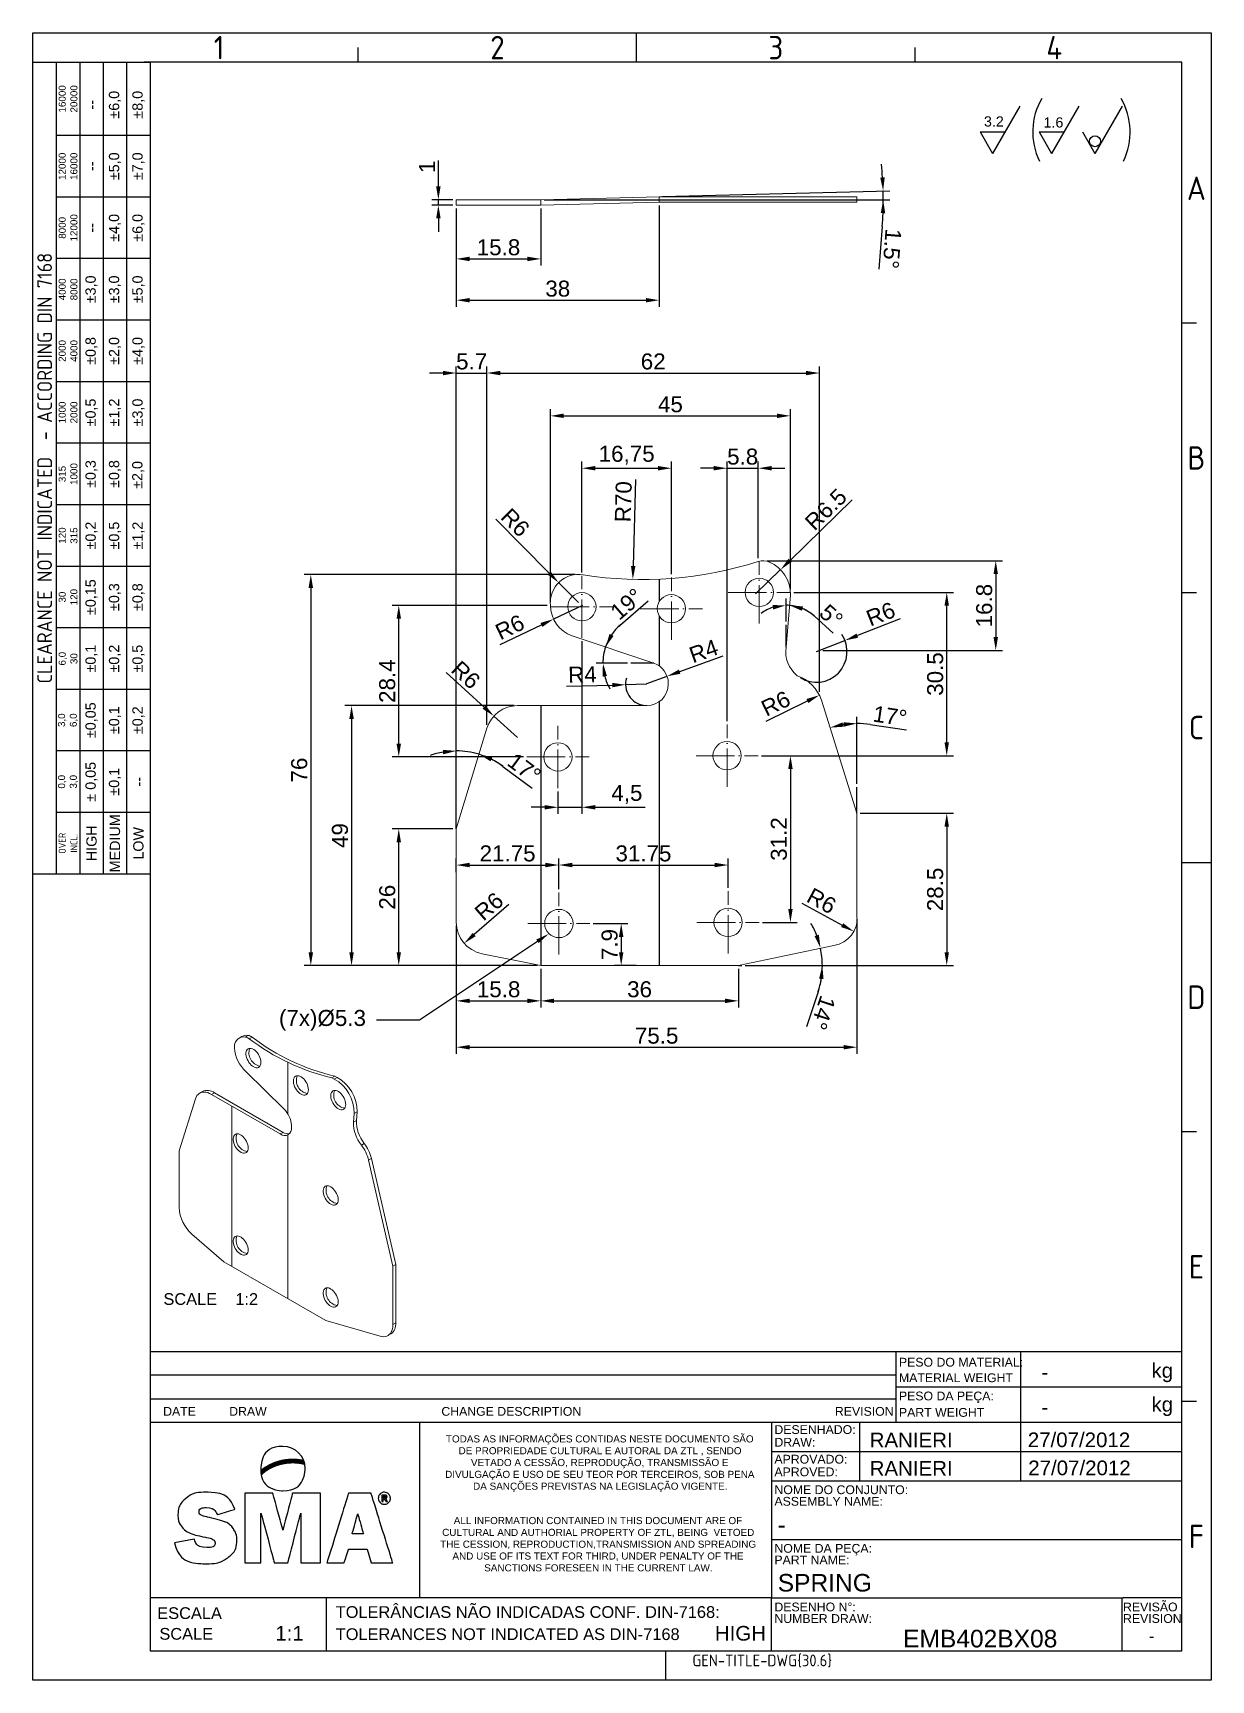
# Model space of a CAD drawing. Header units: millimetres. Extents: x 4575 to 4796, y 1257 to 1565.
import ezdxf
from ezdxf import colors
from ezdxf.entities.mleader import LeaderData, LeaderLine
from ezdxf.enums import TextEntityAlignment as Align
from ezdxf.math import Vec2, Vec3

# ---------------------------------------------------------------- set-up
doc = ezdxf.new("R2010")
doc.units = ezdxf.units.MM
doc.linetypes.add('ACAD_ISO04W100', pattern=[30, 24, -3, 0, -3])
for name, color, linetype, lineweight in [('AM_0', 7, 'Continuous', 20), ('AM_4', 1, 'ACAD_ISO04W100', 18), ('AM_5', 3, 'Continuous', 25)]:
    doc.layers.add(name, color=color, linetype=linetype, lineweight=lineweight)
doc.styles.add('ACISOTS', font='isocp.shx', dxfattribs={"height": 1})
doc.styles.get("Standard").update_dxf_attribs({"font": 'arial.ttf'})
doc.dimstyles.new('ISO-25', dxfattribs={"dimtxt": 3, "dimasz": 2.5, "dimexe": 1.25, "dimexo": 0.625, "dimtad": 1, "dimtxsty": 'Standard', "dimcen": 2.5, "dimadec": 0, "dimazin": 0, "dimtfac": 1, "dimtmove": 0, "dimatfit": 3, "dimfxl": 1, "dimarcsym": 0})

msp = doc.modelspace()

# ---------------------------------------------------------------- texts
at = {"color": 135, "lineweight": 25, "style": 'ACISOTS'}
for s, p in [('1', (4610.121, 1562.573)), ('2', (4662.263, 1562.573)), ('3', (4714.404, 1562.573)), ('4', (4766.545, 1562.573)), ('A', (4793.165, 1536.228)), ('B', (4793.165, 1485.733)), ('C', (4793.165, 1435.239)), ('D', (4793.165, 1384.744)), ('E', (4793.165, 1334.249)), ('F', (4793.165, 1283.754))]:
    msp.add_text(s, height=4.391, dxfattribs=at).set_placement(p, align=Align.MIDDLE)
for s, height, p in [('SCALE    1:2', 2.19542, (4599.703, 1327.12)), ('PESO DO MATERIAL:', 1.64657, (4737.458, 1315.564)), ('MATERIAL WEIGHT', 1.64657, (4737.458, 1312.648)), ('kg', 2.7443, (4784.748, 1313.459)), ('DATE', 1.6466, (4599.655, 1306.356)), ('DRAW', 1.6466, (4612.025, 1306.356)), ('CHANGE DESCRIPTION', 1.64657, (4651.755, 1306.356)), ('REVISION', 1.6466, (4725.465, 1306.356)), ('PESO DA PEÇA:', 1.64657, (4737.458, 1309.236)), ('kg', 2.7443, (4784.748, 1307.128)), ('PART WEIGHT', 1.64657, (4737.458, 1306.163)), ('DESENHADO:', 1.6466, (4714.134, 1302.943)), ('DRAW:', 1.6466, (4714.134, 1300.575)), ('APROVADO:', 1.6466, (4714.134, 1297.398)), ('APROVED:', 1.6466, (4714.134, 1295.029)), ('NOME DO CONJUNTO:', 1.64657, (4714.134, 1291.679)), ('ASSEMBLY NAME:', 1.64657, (4714.134, 1289.511)), ('NOME DA PEÇA:', 1.64657, (4714.134, 1280.702)), ('PART NAME:', 1.6466, (4714.134, 1278.534)), ('TOLERÂNCIAS NÃO INDICADAS CONF. DIN-7168:', 2.19542, (4631.973, 1268.501)), ('DESENHO N%%d:', 1.64657, (4714.134, 1269.725)), ('REVISÃO', 1.6466, (4779.418, 1269.725)), ('ESCALA', 2.1954, (4598.554, 1268.296)), ('NUMBER DRAW:', 1.64657, (4714.134, 1267.557)), ('REVISION', 1.6466, (4779.418, 1267.557)), ('SCALE', 2.1954, (4598.951, 1264.417)), ('TOLERANCES NOT INDICATED AS DIN-7168', 2.19542, (4631.973, 1264.357))]:
    msp.add_text(s, height=height).set_placement(p)
at = {"color": 135, "lineweight": 25, "attachment_point": 5, "rotation": 90}
for s, insert, char_height, width in [('16000\\P20000', (4581.855, 1552.968), 1.3173, 13.7214), ('--', (4586.246, 1551.871), 1.921, 11.52598), ('±6,0', (4590.637, 1551.871), 1.921, 11.52598), ('±8,0', (4595.028, 1551.871), 1.921, 11.52598), ('12000\\P16000', (4581.855, 1540.345), 1.3173, 11.52598), ('±5,0', (4590.637, 1540.345), 1.921, 11.52598), ('±7,0', (4595.028, 1540.345), 1.921, 11.52598), ('--', (4586.246, 1540.345), 1.921, 11.52598), ('8000\\P12000', (4581.855, 1528.819), 1.3173, 11.52598), ('±4,0', (4590.637, 1528.819), 1.921, 11.52598), ('±6,0', (4595.028, 1528.819), 1.921, 11.52598), ('--', (4586.246, 1528.819), 1.921, 11.52598), ('{\\Fisocp.shx|c0;CLEARANCE NOT INDICATED  - ACCORDING DIN 7168}', (4577.465, 1483.812), 2.74428, 152.03311), ('4000\\P8000', (4581.855, 1517.293), 1.3173, 11.52598), ('±3,0', (4586.246, 1517.293), 1.921, 11.52598), ('±3,0', (4590.637, 1517.293), 1.921, 11.52598), ('±5,0', (4595.028, 1517.293), 1.921, 11.52598), ('2000\\P4000', (4581.855, 1505.767), 1.3173, 11.52598), ('±0,8', (4586.246, 1505.767), 1.921, 11.52598), ('±2,0', (4590.637, 1505.767), 1.921, 11.52598), ('±4,0', (4595.028, 1505.767), 1.921, 11.52598), ('1000\\P2000', (4581.855, 1494.241), 1.3173, 11.52598), ('±0,5', (4586.246, 1494.241), 1.921, 11.52598), ('±1,2', (4590.637, 1494.241), 1.921, 11.52598), ('±3,0', (4595.028, 1494.241), 1.921, 11.52598), ('315\\P1000', (4581.855, 1482.715), 1.3173, 11.52598), ('±0,3', (4586.246, 1482.715), 1.921, 11.52598), ('±0,8', (4590.637, 1482.715), 1.921, 11.52598), ('±2,0', (4594.992, 1482.542), 1.921, 11.52598), ('120\\P315', (4581.855, 1471.189), 1.3173, 11.52598), ('±0,2', (4586.246, 1471.189), 1.921, 11.52598), ('±0,5', (4590.637, 1471.189), 1.921, 11.52598), ('±1,2', (4595.028, 1471.189), 1.921, 11.52598), ('±0,15', (4586.246, 1459.663), 1.921, 11.52598), ('±0,3', (4590.637, 1459.663), 1.921, 11.52598), ('±0,8', (4595.028, 1459.663), 1.921, 11.52598), ('30\\P120', (4581.855, 1459.663), 1.3173, 11.52598), ('±0,1', (4586.246, 1448.137), 1.921, 11.52598), ('±0,2', (4590.637, 1448.137), 1.921, 11.52598), ('±0,5', (4595.028, 1448.137), 1.921, 11.52598), ('6,0\\P30', (4581.855, 1448.137), 1.3173, 11.52598), ('3,0\\P6,0', (4581.855, 1436.611), 1.3173, 11.52598), ('±0,05', (4586.246, 1436.611), 1.921, 11.52598), ('±0,1', (4590.637, 1436.611), 1.921, 11.52598), ('±0,2', (4595.028, 1436.611), 1.921, 11.52598), ('± 0,05', (4586.246, 1425.085), 1.921, 11.52598), ('0,0\\P3,0', (4581.855, 1425.085), 1.3173, 11.52598), ('\\pt4.79529;±0,1', (4590.637, 1425.085), 1.921, 11.52598), ('--', (4595.028, 1425.085), 1.921, 11.52598), ('HIGH', (4586.246, 1413.559), 1.921, 11.52598), ('MEDIUM', (4590.637, 1413.559), 1.921, 11.52598), ('LOW', (4595.028, 1413.559), 1.921, 11.52598), ('{\\Fisocp.shx|c0;OVER\\PINCL.}', (4581.855, 1413.559), 1.31725, 11.52598)]:
    msp.add_mtext(s, dxfattribs=dict(at, insert=insert, char_height=char_height, width=width))
at = {"linetype": 'Continuous', "char_height": 1.32823, "attachment_point": 1}
for s, width, insert in [('\\pi1.0915;TODAS AS INFORMAÇÕES CONTIDAS NESTE DOCUMENTO SÃO \\P\\pi3.4585;DE PROPRIEDADE CULTURAL E AUTORAL DA ZTL , SENDO \\P\\pi5.7706;VETADO A CESSÃO, REPRODUÇÃO, TRANSMISSÃO E \\P\\pi0.94062;DIVULGAÇÃO E USO DE SEU TEOR POR TERCEIROS, SOB PENA \\P\\pi6.1761;DA SANÇÕES PREVISTAS NA LEGISLAÇÃO VIGENTE.', 59.6865, (4651.525, 1302.688)), ('\\pi2.5561;ALL INFORMATION CONTAINED IN THIS DOCUMENT ARE OF \\P\\pi0.38981;CULTURAL AND AUTHORIAL PROPERTY OF ZTL, BEING  VETOED \\P\\pi0.014262;THE CESSION, REPRODUCTION,TRANSMISSION AND SPREADING \\P\\pi2.3051;AND USE OF ITS TEXT FOR THIRD, UNDER PENALTY OF THE \\P\\pi8.2536;SANCTIONS FORESEEN IN THE CURRENT LAW.', 59.04694, (4651.525, 1287.393))]:
    msp.add_mtext_dynamic_manual_height_columns(s, width=width, gutter_width=12.5, heights=[0], dxfattribs=dict(at, insert=insert))
for p in [(4764.143, 1314.52), (4764.143, 1307.989)]:
    msp.add_attdef('-', text='', height=2.744).set_placement(p, align=Align.MIDDLE_LEFT)
for tag, p, height in [('RANIERI', (4731.97, 1300.445), 2.744), ('27/07/2012', (4761.583, 1300.477), 2.744), ('RANIERI', (4731.968, 1295.134), 2.744), ('27/07/2012', (4761.671, 1295.225), 2.744), ('-', (4714.754, 1284.33), 3.293), ('SPRING', (4714.754, 1273.436), 3.293), ('EMB402BX08', (4738.229, 1262.975), 3.293)]:
    msp.add_attdef(tag, p, '', height=height)
for tag, height, p in [('1:1', 2.744, (4623.322, 1265.618)), ('HIGH', 2.744, (4707.772, 1265.618)), ('-', 2.147, (4784.777, 1265.082))]:
    msp.add_attdef(tag, text='', height=height).set_placement(p, align=Align.MIDDLE_CENTER)
at = {"color": 135, "style": 'ACISOTS'}
msp.add_attdef('GEN-TITLE-DWG{30.6}', (4698.766, 1259.436), '', height=2.195, dxfattribs=at)
at = {"layer": 'AM_5', "char_height": 1.9107, "attachment_point": 1}
for s, insert in [('3.2', (4753.377, 1549.701)), ('1.6', (4764.537, 1549.517))]:
    msp.add_mtext_dynamic_manual_height_columns(s, width=18.23779, gutter_width=12.5, heights=[0], dxfattribs=dict(at, insert=insert))

# ---------------------------------------------------------------- blocks, each defined once
blk = doc.blocks.new('*D11')
at = {"layer": 'AM_5', "color": 0, "lineweight": -2, "transparency": 16777216}
for p, q in [((4654.56, 1398.15), (4654.56, 1374.12)), ((4729.59, 1399.41), (4729.59, 1374.12)), ((4657.06, 1375.37), (4727.09, 1375.37))]:
    blk.add_line(p, q, dxfattribs=at)
at = {"layer": 'AM_5', "color": 0, "transparency": 16777216}
for points in [[(4657.06, 1375.79), (4657.06, 1374.95), (4654.56, 1375.37)], [(4727.09, 1375.79), (4727.09, 1374.95), (4729.59, 1375.37)]]:
    blk.add_solid(points, dxfattribs=at)
at = {"layer": 'Defpoints', "color": 0, "transparency": 16777216}
for p in [(4654.56, 1398.77), (4729.59, 1400.04), (4729.59, 1375.37)]:
    blk.add_point(p, dxfattribs=at)
at = {"layer": 'AM_5', "color": 0, "transparency": 16777216, "insert": (4692.08, 1377.52), "char_height": 3, "attachment_point": 5}
blk.add_mtext('75.5', dxfattribs=at)
blk = doc.blocks.new('*D12')
at = {"layer": 'AM_5', "color": 0, "lineweight": -2, "transparency": 16777216}
for p, q in [((4670.37, 1390.04), (4670.37, 1382.8)), ((4707.4, 1390.04), (4707.4, 1382.8)), ((4672.87, 1384.05), (4704.9, 1384.05))]:
    blk.add_line(p, q, dxfattribs=at)
at = {"layer": 'AM_5', "color": 0, "transparency": 16777216}
for points in [[(4672.87, 1384.47), (4672.87, 1383.64), (4670.37, 1384.05)], [(4704.9, 1384.47), (4704.9, 1383.64), (4707.4, 1384.05)]]:
    blk.add_solid(points, dxfattribs=at)
at = {"layer": 'Defpoints', "color": 0, "transparency": 16777216}
for p in [(4670.37, 1390.67), (4707.4, 1390.67), (4707.4, 1384.05)]:
    blk.add_point(p, dxfattribs=at)
at = {"layer": 'AM_5', "color": 0, "transparency": 16777216, "insert": (4688.88, 1386.21), "char_height": 3, "attachment_point": 5}
blk.add_mtext('36', dxfattribs=at)
blk = doc.blocks.new('*D13')
at = {"layer": 'AM_5', "color": 0, "lineweight": -2, "transparency": 16777216}
for p, q in [((4653.93, 1416.26), (4642.53, 1416.26)), ((4643.78, 1393.17), (4643.78, 1413.76)), ((4669.74, 1390.67), (4642.53, 1390.67))]:
    blk.add_line(p, q, dxfattribs=at)
at = {"layer": 'AM_5', "color": 0, "transparency": 16777216}
for points in [[(4643.37, 1413.76), (4644.2, 1413.76), (4643.78, 1416.26)], [(4643.37, 1393.17), (4644.2, 1393.17), (4643.78, 1390.67)]]:
    blk.add_solid(points, dxfattribs=at)
at = {"layer": 'Defpoints', "color": 0, "transparency": 16777216}
for p in [(4643.78, 1416.26), (4654.56, 1416.26), (4670.37, 1390.67)]:
    blk.add_point(p, dxfattribs=at)
at = {"layer": 'AM_5', "color": 0, "transparency": 16777216, "insert": (4641.63, 1403.47), "char_height": 3, "attachment_point": 5, "rotation": 90}
blk.add_mtext('26', dxfattribs=at)
blk = doc.blocks.new('*D14')
at = {"layer": 'AM_5', "color": 0, "lineweight": -2, "transparency": 16777216}
for p, q in [((4665.41, 1439.35), (4633.69, 1439.35)), ((4634.94, 1436.85), (4634.94, 1393.17)), ((4669.74, 1390.67), (4633.69, 1390.67))]:
    blk.add_line(p, q, dxfattribs=at)
at = {"layer": 'AM_5', "color": 0, "transparency": 16777216}
for points in [[(4634.52, 1436.85), (4635.36, 1436.85), (4634.94, 1439.35)], [(4634.52, 1393.17), (4635.36, 1393.17), (4634.94, 1390.67)]]:
    blk.add_solid(points, dxfattribs=at)
at = {"layer": 'Defpoints', "color": 0, "transparency": 16777216}
for p in [(4666.04, 1439.35), (4634.94, 1390.67), (4670.37, 1390.67)]:
    blk.add_point(p, dxfattribs=at)
at = {"layer": 'AM_5', "color": 0, "transparency": 16777216, "insert": (4632.78, 1415.01), "char_height": 3, "attachment_point": 5, "rotation": 90}
blk.add_mtext('49', dxfattribs=at)
blk = doc.blocks.new('*D15')
at = {"layer": 'AM_5', "color": 0, "lineweight": -2, "transparency": 16777216}
for p, q in [((4676.83, 1463.9), (4626.06, 1463.9)), ((4627.31, 1461.4), (4627.31, 1393.17)), ((4669.74, 1390.67), (4626.06, 1390.67))]:
    blk.add_line(p, q, dxfattribs=at)
at = {"layer": 'AM_5', "color": 0, "transparency": 16777216}
for points in [[(4626.89, 1461.4), (4627.73, 1461.4), (4627.31, 1463.9)], [(4626.89, 1393.17), (4627.73, 1393.17), (4627.31, 1390.67)]]:
    blk.add_solid(points, dxfattribs=at)
at = {"layer": 'Defpoints', "color": 0, "transparency": 16777216}
for p in [(4677.46, 1463.9), (4627.31, 1390.67), (4670.37, 1390.67)]:
    blk.add_point(p, dxfattribs=at)
at = {"layer": 'AM_5', "color": 0, "transparency": 16777216, "insert": (4625.15, 1427.28), "char_height": 3, "attachment_point": 5, "rotation": 90}
blk.add_mtext('76', dxfattribs=at)
blk = doc.blocks.new('*D16')
at = {"layer": 'AM_5', "color": 0, "lineweight": -2, "transparency": 16777216}
blk.add_line((4664.4, 1402.1), (4657.92, 1396.48), dxfattribs=at)
at = {"layer": 'AM_5', "color": 0, "transparency": 16777216}
blk.add_solid([(4657.64, 1396.79), (4658.19, 1396.16), (4656.03, 1394.84)], dxfattribs=at)
at = {"layer": 'Defpoints', "color": 0, "transparency": 16777216}
for p in [(4660.56, 1398.77), (4656.03, 1394.84)]:
    blk.add_point(p, dxfattribs=at)
at = {"layer": 'AM_5', "color": 0, "transparency": 16777216, "insert": (4660.69, 1401.74), "char_height": 3, "attachment_point": 5, "rotation": 40.9631}
blk.add_mtext('R6', dxfattribs=at)
blk = doc.blocks.new('*D17')
at = {"layer": 'AM_5', "color": 0, "lineweight": -2, "transparency": 16777216}
for p, q in [((4652.63, 1445.55), (4659.75, 1439.07)), ((4666.04, 1433.35), (4661.6, 1437.39))]:
    blk.add_line(p, q, dxfattribs=at)
at = {"layer": 'AM_5', "color": 0, "transparency": 16777216}
blk.add_solid([(4660.03, 1439.38), (4659.47, 1438.76), (4661.6, 1437.39)], dxfattribs=at)
at = {"layer": 'Defpoints', "color": 0, "transparency": 16777216}
for p in [(4661.6, 1437.39), (4666.04, 1433.35)]:
    blk.add_point(p, dxfattribs=at)
at = {"layer": 'AM_5', "color": 0, "transparency": 16777216, "insert": (4656.34, 1445.09), "char_height": 3, "attachment_point": 5, "rotation": 317.6991}
blk.add_mtext('R6', dxfattribs=at)
blk = doc.blocks.new('*D18')
at = {"layer": 'AM_5', "color": 0, "lineweight": -2, "transparency": 16777216}
for p, q in [((4675.19, 1442.98), (4683.76, 1443.19)), ((4690.26, 1443.35), (4686.26, 1443.25))]:
    blk.add_line(p, q, dxfattribs=at)
blk.add_arc((4690.26, 1443.35), 4, 163.5115, 261.0475, dxfattribs=at)
at = {"layer": 'AM_5', "color": 0, "transparency": 16777216}
blk.add_solid([(4683.75, 1443.61), (4683.77, 1442.77), (4686.26, 1443.25)], dxfattribs=at)
at = {"layer": 'Defpoints', "color": 0, "transparency": 16777216}
for p in [(4686.26, 1443.25), (4690.26, 1443.35)]:
    blk.add_point(p, dxfattribs=at)
at = {"layer": 'AM_5', "color": 0, "transparency": 16777216, "insert": (4678.17, 1445.18), "char_height": 3, "attachment_point": 5, "rotation": 1.4164}
blk.add_mtext('R4', dxfattribs=at)
blk = doc.blocks.new('*D19')
at = {"layer": 'AM_5', "color": 0, "lineweight": -2, "transparency": 16777216}
for p, q in [((4704.46, 1448.58), (4696.38, 1445.69)), ((4690.26, 1443.51), (4694.03, 1444.85))]:
    blk.add_line(p, q, dxfattribs=at)
at = {"layer": 'AM_5', "color": 0, "transparency": 16777216}
blk.add_solid([(4696.24, 1446.09), (4696.52, 1445.3), (4694.03, 1444.85)], dxfattribs=at)
at = {"layer": 'Defpoints', "color": 0, "transparency": 16777216}
for p in [(4694.03, 1444.85), (4690.26, 1443.51)]:
    blk.add_point(p, dxfattribs=at)
at = {"layer": 'AM_5', "color": 0, "transparency": 16777216, "insert": (4700.88, 1449.56), "char_height": 3, "attachment_point": 5, "rotation": 19.6363}
blk.add_mtext('R4', dxfattribs=at)
blk = doc.blocks.new('*D20')
at = {"layer": 'AM_5', "color": 0, "lineweight": -2, "transparency": 16777216}
for p, q in [((4678.19, 1458.12), (4672.77, 1455.54)), ((4662.76, 1450.78), (4670.51, 1454.47))]:
    blk.add_line(p, q, dxfattribs=at)
at = {"layer": 'AM_5', "color": 0, "transparency": 16777216}
blk.add_solid([(4670.33, 1454.84), (4670.69, 1454.09), (4672.77, 1455.54)], dxfattribs=at)
at = {"layer": 'Defpoints', "color": 0, "transparency": 16777216}
for p in [(4678.19, 1458.12), (4672.77, 1455.54)]:
    blk.add_point(p, dxfattribs=at)
at = {"layer": 'AM_5', "color": 0, "transparency": 16777216, "insert": (4664.58, 1454.03), "char_height": 3, "attachment_point": 5, "rotation": 25.4371}
blk.add_mtext('R6', dxfattribs=at)
blk = doc.blocks.new('*D21')
at = {"layer": 'AM_5', "color": 0, "lineweight": -2, "transparency": 16777216}
for p, q in [((4661.93, 1474.25), (4671.96, 1464.16)), ((4677.44, 1458.64), (4673.72, 1462.38))]:
    blk.add_line(p, q, dxfattribs=at)
at = {"layer": 'AM_5', "color": 0, "transparency": 16777216}
blk.add_solid([(4672.25, 1464.45), (4671.66, 1463.87), (4673.72, 1462.38)], dxfattribs=at)
at = {"layer": 'Defpoints', "color": 0, "transparency": 16777216}
for p in [(4673.72, 1462.38), (4677.44, 1458.64)]:
    blk.add_point(p, dxfattribs=at)
at = {"layer": 'AM_5', "color": 0, "transparency": 16777216, "insert": (4665.61, 1473.62), "char_height": 3, "attachment_point": 5, "rotation": 314.803}
blk.add_mtext('R6', dxfattribs=at)
blk = doc.blocks.new('*D22')
at = {"layer": 'AM_5', "color": 0, "lineweight": -2, "transparency": 16777216}
blk.add_line((4688.12, 1481.67), (4687.69, 1465.47), dxfattribs=at)
at = {"layer": 'AM_5', "color": 0, "transparency": 16777216}
blk.add_solid([(4687.27, 1465.48), (4688.1, 1465.46), (4687.62, 1462.97)], dxfattribs=at)
at = {"layer": 'Defpoints', "color": 0, "transparency": 16777216}
for p in [(4689.51, 1533.36), (4687.62, 1462.97)]:
    blk.add_point(p, dxfattribs=at)
at = {"layer": 'AM_5', "color": 0, "transparency": 16777216, "insert": (4685.85, 1477.53), "char_height": 3, "attachment_point": 5, "rotation": 88.4639}
blk.add_mtext('R70', dxfattribs=at)
blk = doc.blocks.new('*D23')
at = {"layer": 'AM_5', "color": 0, "lineweight": -2, "transparency": 16777216}
for p, q in [((4728.72, 1477.9), (4717.07, 1466.55)), ((4710.6, 1460.25), (4715.28, 1464.81))]:
    blk.add_line(p, q, dxfattribs=at)
at = {"layer": 'AM_5', "color": 0, "transparency": 16777216}
blk.add_solid([(4716.78, 1466.85), (4717.36, 1466.25), (4715.28, 1464.81)], dxfattribs=at)
at = {"layer": 'Defpoints', "color": 0, "transparency": 16777216}
for p in [(4715.28, 1464.81), (4710.6, 1460.25)]:
    blk.add_point(p, dxfattribs=at)
at = {"layer": 'AM_5', "color": 0, "transparency": 16777216, "insert": (4723.77, 1476.09), "char_height": 3, "attachment_point": 5, "rotation": 44.2562}
blk.add_mtext('R6.5', dxfattribs=at)
blk = doc.blocks.new('*D24')
at = {"layer": 'AM_5', "color": 0, "lineweight": -2, "transparency": 16777216}
for p, q in [((4737.66, 1455.59), (4729.67, 1452.46)), ((4721.99, 1449.45), (4727.34, 1451.54))]:
    blk.add_line(p, q, dxfattribs=at)
blk.add_arc((4721.99, 1449.45), 5.74, 237.819, 33.8767, dxfattribs=at)
at = {"layer": 'AM_5', "color": 0, "transparency": 16777216}
blk.add_solid([(4729.52, 1452.84), (4729.82, 1452.07), (4727.34, 1451.54)], dxfattribs=at)
at = {"layer": 'Defpoints', "color": 0, "transparency": 16777216}
for p in [(4727.34, 1451.54), (4721.99, 1449.45)]:
    blk.add_point(p, dxfattribs=at)
at = {"layer": 'AM_5', "color": 0, "transparency": 16777216, "insert": (4734.04, 1456.49), "char_height": 3, "attachment_point": 5, "rotation": 21.4101}
blk.add_mtext('R6', dxfattribs=at)
blk = doc.blocks.new('*D25')
at = {"layer": 'AM_5', "color": 0, "lineweight": -2, "transparency": 16777216}
blk.add_line((4712.58, 1436.46), (4720.31, 1440.21), dxfattribs=at)
at = {"layer": 'AM_5', "color": 0, "transparency": 16777216}
blk.add_solid([(4720.13, 1440.58), (4720.49, 1439.83), (4722.56, 1441.3)], dxfattribs=at)
at = {"layer": 'Defpoints', "color": 0, "transparency": 16777216}
for p in [(4722.56, 1441.3), (4716.14, 1438.19)]:
    blk.add_point(p, dxfattribs=at)
at = {"layer": 'AM_5', "color": 0, "transparency": 16777216, "insert": (4714.38, 1439.73), "char_height": 3, "attachment_point": 5, "rotation": 25.8732}
blk.add_mtext('R6', dxfattribs=at)
blk = doc.blocks.new('*D26')
at = {"layer": 'AM_5', "color": 0, "lineweight": -2, "transparency": 16777216}
for p, q in [((4729.59, 1424.71), (4729.59, 1437.25)), ((4732.09, 1435.81), (4738.86, 1434.79))]:
    blk.add_line(p, q, dxfattribs=at)
for start, end in [(98.5241, 98.9305), (81.4759, 90)]:
    blk.add_arc((4729.59, 1419.18), 16.82, start, end, dxfattribs=at)
at = {"layer": 'AM_5', "color": 0, "transparency": 16777216}
for points in [[(4727.08, 1435.39), (4726.89, 1436.2), (4724.55, 1435.22)], [(4727.07, 1436.23), (4727.13, 1435.39), (4729.59, 1436)]]:
    blk.add_solid(points, dxfattribs=at)
at = {"layer": 'Defpoints', "color": 0, "transparency": 16777216}
for p in [(4722.93, 1440.38), (4726.2, 1435.65), (4729.59, 1424.09), (4729.59, 1419.18), (4729.59, 1419.18)]:
    blk.add_point(p, dxfattribs=at)
at = {"layer": 'AM_5', "color": 0, "transparency": 16777216, "insert": (4735.79, 1437.41), "char_height": 3, "attachment_point": 5, "rotation": 351.4759}
blk.add_mtext('17°', dxfattribs=at)
blk = doc.blocks.new('*D27')
at = {"layer": 'AM_5', "color": 0, "lineweight": -2, "transparency": 16777216}
for p, q in [((4654.56, 1425.58), (4654.56, 1432.11)), ((4663.28, 1427.97), (4668.77, 1423.88))]:
    blk.add_line(p, q, dxfattribs=at)
for start, end in [(99.8242, 109.6484), (73.0525, 90), (53.3309, 73.0525), (53.404, 63.2282)]:
    blk.add_arc((4654.56, 1416.26), 14.6, start, end, dxfattribs=at)
at = {"layer": 'AM_5', "color": 0, "transparency": 16777216}
for points in [[(4652.03, 1431.06), (4652.1, 1430.23), (4654.56, 1430.86)], [(4660.98, 1428.91), (4661.29, 1429.68), (4658.81, 1430.23)]]:
    blk.add_solid(points, dxfattribs=at)
at = {"layer": 'Defpoints', "color": 0, "transparency": 16777216}
for p in [(4660.3, 1435.1), (4656, 1430.79), (4654.56, 1424.95), (4654.56, 1416.26), (4654.56, 1416.26)]:
    blk.add_point(p, dxfattribs=at)
at = {"layer": 'AM_5', "color": 0, "transparency": 16777216, "insert": (4667.3, 1427.64), "char_height": 3, "attachment_point": 5, "rotation": 323.3309}
blk.add_mtext('17°', dxfattribs=at)
blk = doc.blocks.new('*D28')
at = {"layer": 'AM_5', "color": 0, "lineweight": -2, "transparency": 16777216}
for p, q in [((4716.31, 1455.08), (4716.31, 1459.4)), ((4721.56, 1456.14), (4725.13, 1452.92))]:
    blk.add_line(p, q, dxfattribs=at)
for start, end in [(108.3529, 126.7058), (85.2117, 90), (48.0128, 85.2117), (48.506, 66.8589)]:
    blk.add_arc((4716.31, 1450.31), 7.84, start, end, dxfattribs=at)
at = {"layer": 'AM_5', "color": 0, "transparency": 16777216}
for points in [[(4713.78, 1458.16), (4713.91, 1457.34), (4716.31, 1458.15)], [(4719.29, 1457.11), (4719.49, 1457.92), (4716.97, 1458.12)]]:
    blk.add_solid(points, dxfattribs=at)
at = {"layer": 'Defpoints', "color": 0, "transparency": 16777216}
for p in [(4717.13, 1460.09), (4716.53, 1458.15), (4716.31, 1454.45), (4716.31, 1450.31), (4716.31, 1450.31)]:
    blk.add_point(p, dxfattribs=at)
at = {"layer": 'AM_5', "color": 0, "transparency": 16777216, "insert": (4724.78, 1456.13), "char_height": 3, "attachment_point": 5, "rotation": 318.0128}
blk.add_mtext('5°', dxfattribs=at)
blk = doc.blocks.new('*D29')
at = {"layer": 'AM_5', "color": 0, "lineweight": -2, "transparency": 16777216}
for p, q in [((4685.3, 1454.49), (4690.48, 1458.97)), ((4686.64, 1447.3), (4680.77, 1447.3))]:
    blk.add_line(p, q, dxfattribs=at)
for start, end in [(130.9276, 161.4144), (131.1986, 146.3065), (161.4144, 180), (195.1079, 210.2158)]:
    blk.add_arc((4691.53, 1447.3), 9.51, start, end, dxfattribs=at)
at = {"layer": 'AM_5', "color": 0, "transparency": 16777216}
for points in [[(4684, 1452.39), (4683.25, 1452.76), (4682.52, 1450.33)], [(4681.94, 1444.77), (4682.77, 1444.88), (4682.02, 1447.3)]]:
    blk.add_solid(points, dxfattribs=at)
at = {"layer": 'Defpoints', "color": 0, "transparency": 16777216}
for p in [(4676.28, 1452.43), (4682.08, 1448.33), (4687.26, 1447.3), (4691.53, 1447.3), (4691.53, 1447.3)]:
    blk.add_point(p, dxfattribs=at)
at = {"layer": 'AM_5', "color": 0, "transparency": 16777216, "insert": (4686.48, 1458.36), "char_height": 3, "attachment_point": 5, "rotation": 40.9276}
blk.add_mtext('19°', dxfattribs=at)
blk = doc.blocks.new('*D30')
at = {"layer": 'AM_5', "color": 0, "lineweight": -2, "transparency": 16777216}
for p, q in [((4673.76, 1404.99), (4673.76, 1410.74)), ((4705.46, 1405.2), (4705.46, 1410.74)), ((4676.26, 1409.49), (4702.96, 1409.49))]:
    blk.add_line(p, q, dxfattribs=at)
at = {"layer": 'AM_5', "color": 0, "transparency": 16777216}
for points in [[(4676.26, 1409.91), (4676.26, 1409.07), (4673.76, 1409.49)], [(4702.96, 1409.91), (4702.96, 1409.07), (4705.46, 1409.49)]]:
    blk.add_solid(points, dxfattribs=at)
at = {"layer": 'Defpoints', "color": 0, "transparency": 16777216}
for p in [(4705.46, 1409.49), (4673.76, 1404.37), (4705.46, 1404.58)]:
    blk.add_point(p, dxfattribs=at)
at = {"layer": 'AM_5', "color": 0, "transparency": 16777216, "insert": (4689.61, 1411.65), "char_height": 3, "attachment_point": 5}
blk.add_mtext('31.75', dxfattribs=at)
blk = doc.blocks.new('*D31')
at = {"layer": 'AM_5', "color": 0, "lineweight": -2, "transparency": 16777216}
for p, q in [((4654.56, 1408.14), (4654.56, 1410.74)), ((4673.76, 1410.12), (4673.76, 1410.74)), ((4657.06, 1409.49), (4671.26, 1409.49))]:
    blk.add_line(p, q, dxfattribs=at)
at = {"layer": 'AM_5', "color": 0, "transparency": 16777216}
for points in [[(4657.06, 1409.91), (4657.06, 1409.07), (4654.56, 1409.49)], [(4671.26, 1409.91), (4671.26, 1409.07), (4673.76, 1409.49)]]:
    blk.add_solid(points, dxfattribs=at)
at = {"layer": 'Defpoints', "color": 0, "transparency": 16777216}
for p in [(4654.56, 1407.52), (4673.76, 1409.49), (4673.76, 1409.49)]:
    blk.add_point(p, dxfattribs=at)
at = {"layer": 'AM_5', "color": 0, "transparency": 16777216, "insert": (4664.16, 1411.65), "char_height": 3, "attachment_point": 5}
blk.add_mtext('21.75', dxfattribs=at)
blk = doc.blocks.new('*D32')
at = {"layer": 'AM_5', "color": 0, "lineweight": -2, "transparency": 16777216}
for p, q in [((4711.73, 1429.97), (4718.38, 1429.97)), ((4717.13, 1427.47), (4717.13, 1401.25)), ((4711.91, 1398.75), (4718.38, 1398.75))]:
    blk.add_line(p, q, dxfattribs=at)
at = {"layer": 'AM_5', "color": 0, "transparency": 16777216}
for points in [[(4716.72, 1427.47), (4717.55, 1427.47), (4717.13, 1429.97)], [(4716.72, 1401.25), (4717.55, 1401.25), (4717.13, 1398.75)]]:
    blk.add_solid(points, dxfattribs=at)
at = {"layer": 'Defpoints', "color": 0, "transparency": 16777216}
for p in [(4711.1, 1429.97), (4711.29, 1398.75), (4717.13, 1398.75)]:
    blk.add_point(p, dxfattribs=at)
at = {"layer": 'AM_5', "color": 0, "transparency": 16777216, "insert": (4714.98, 1414.36), "char_height": 3, "attachment_point": 5, "rotation": 90}
blk.add_mtext('31.2', dxfattribs=at)
blk = doc.blocks.new('*D33')
at = {"layer": 'AM_5', "color": 0, "lineweight": -2, "transparency": 16777216}
for p, q in [((4717.75, 1460.55), (4747.66, 1460.55)), ((4746.41, 1432.47), (4746.41, 1458.05)), ((4717.76, 1429.97), (4747.66, 1429.97))]:
    blk.add_line(p, q, dxfattribs=at)
at = {"layer": 'AM_5', "color": 0, "transparency": 16777216}
for points in [[(4745.99, 1458.05), (4746.82, 1458.05), (4746.41, 1460.55)], [(4745.99, 1432.47), (4746.82, 1432.47), (4746.41, 1429.97)]]:
    blk.add_solid(points, dxfattribs=at)
at = {"layer": 'Defpoints', "color": 0, "transparency": 16777216}
for p in [(4717.13, 1460.55), (4746.41, 1460.55), (4717.13, 1429.97)]:
    blk.add_point(p, dxfattribs=at)
at = {"layer": 'AM_5', "color": 0, "transparency": 16777216, "insert": (4744.25, 1445.26), "char_height": 3, "attachment_point": 5, "rotation": 90}
blk.add_mtext('30.5', dxfattribs=at)
blk = doc.blocks.new('*D34')
at = {"layer": 'AM_5', "color": 0, "lineweight": -2, "transparency": 16777216}
for p, q in [((4672.19, 1458.74), (4672.19, 1494.86)), ((4674.69, 1493.61), (4714.63, 1493.61)), ((4717.13, 1461.17), (4717.13, 1494.86))]:
    blk.add_line(p, q, dxfattribs=at)
at = {"layer": 'AM_5', "color": 0, "transparency": 16777216}
for points in [[(4674.69, 1494.03), (4674.69, 1493.2), (4672.19, 1493.61)], [(4714.63, 1494.03), (4714.63, 1493.2), (4717.13, 1493.61)]]:
    blk.add_solid(points, dxfattribs=at)
at = {"layer": 'Defpoints', "color": 0, "transparency": 16777216}
for p in [(4717.13, 1493.61), (4717.13, 1460.55), (4672.19, 1458.12)]:
    blk.add_point(p, dxfattribs=at)
at = {"layer": 'AM_5', "color": 0, "transparency": 16777216, "insert": (4694.66, 1495.76), "char_height": 3, "attachment_point": 5}
blk.add_mtext('45', dxfattribs=at)
blk = doc.blocks.new('*D35')
at = {"layer": 'AM_5', "color": 0, "lineweight": -2, "transparency": 16777216}
for p, q in [((4702.78, 1483.8), (4700.28, 1483.8)), ((4705.28, 1436.42), (4705.28, 1485.05)), ((4705.28, 1483.8), (4711.1, 1483.8)), ((4711.1, 1466.96), (4711.1, 1485.05)), ((4713.6, 1483.8), (4716.1, 1483.8))]:
    blk.add_line(p, q, dxfattribs=at)
at = {"layer": 'AM_5', "color": 0, "transparency": 16777216}
for points in [[(4702.78, 1484.22), (4702.78, 1483.39), (4705.28, 1483.8)], [(4713.6, 1484.22), (4713.6, 1483.39), (4711.1, 1483.8)]]:
    blk.add_solid(points, dxfattribs=at)
at = {"layer": 'Defpoints', "color": 0, "transparency": 16777216}
for p in [(4711.1, 1483.8), (4711.1, 1466.34), (4705.28, 1435.79)]:
    blk.add_point(p, dxfattribs=at)
at = {"layer": 'AM_5', "color": 0, "transparency": 16777216, "insert": (4708.19, 1485.96), "char_height": 3, "attachment_point": 5}
blk.add_mtext('5.8', dxfattribs=at)
blk = doc.blocks.new('*D36')
at = {"layer": 'AM_5', "color": 0, "lineweight": -2, "transparency": 16777216}
for p, q in [((4678.08, 1464.3), (4678.08, 1485.05)), ((4680.58, 1483.8), (4692.34, 1483.8)), ((4694.84, 1463.94), (4694.84, 1485.05))]:
    blk.add_line(p, q, dxfattribs=at)
at = {"layer": 'AM_5', "color": 0, "transparency": 16777216}
for points in [[(4680.58, 1484.22), (4680.58, 1483.39), (4678.08, 1483.8)], [(4692.34, 1484.22), (4692.34, 1483.39), (4694.84, 1483.8)]]:
    blk.add_solid(points, dxfattribs=at)
at = {"layer": 'Defpoints', "color": 0, "transparency": 16777216}
for p in [(4694.84, 1483.8), (4678.08, 1463.68), (4694.84, 1463.31)]:
    blk.add_point(p, dxfattribs=at)
at = {"layer": 'AM_5', "color": 0, "transparency": 16777216, "insert": (4686.46, 1486.23), "char_height": 3, "attachment_point": 5}
blk.add_mtext('16,75', dxfattribs=at)
blk = doc.blocks.new('*D37')
at = {"layer": 'AM_5', "color": 0, "lineweight": -2, "transparency": 16777216}
for p, q in [((4678.08, 1451.4), (4678.08, 1419.06)), ((4673.59, 1423.29), (4673.59, 1419.06)), ((4671.09, 1420.31), (4668.59, 1420.31)), ((4673.59, 1420.31), (4678.08, 1420.31)), ((4680.58, 1420.31), (4689.94, 1420.31))]:
    blk.add_line(p, q, dxfattribs=at)
at = {"layer": 'AM_5', "color": 0, "transparency": 16777216}
for points in [[(4671.09, 1420.72), (4671.09, 1419.89), (4673.59, 1420.31)], [(4680.58, 1420.72), (4680.58, 1419.89), (4678.08, 1420.31)]]:
    blk.add_solid(points, dxfattribs=at)
at = {"layer": 'Defpoints', "color": 0, "transparency": 16777216}
for p in [(4678.08, 1452.03), (4673.59, 1423.91), (4678.08, 1420.31)]:
    blk.add_point(p, dxfattribs=at)
at = {"layer": 'AM_5', "color": 0, "transparency": 16777216, "insert": (4686.51, 1422.73), "char_height": 3, "attachment_point": 5}
blk.add_mtext('4,5', dxfattribs=at)
blk = doc.blocks.new('*D38')
at = {"layer": 'AM_5', "color": 0, "lineweight": -2, "transparency": 16777216}
for p, q in [((4730.22, 1419.18), (4747.66, 1419.18)), ((4746.41, 1416.68), (4746.41, 1393.17)), ((4723.11, 1390.67), (4747.66, 1390.67))]:
    blk.add_line(p, q, dxfattribs=at)
at = {"layer": 'AM_5', "color": 0, "transparency": 16777216}
for points in [[(4745.99, 1416.68), (4746.82, 1416.68), (4746.41, 1419.18)], [(4745.99, 1393.17), (4746.82, 1393.17), (4746.41, 1390.67)]]:
    blk.add_solid(points, dxfattribs=at)
at = {"layer": 'Defpoints', "color": 0, "transparency": 16777216}
for p in [(4729.59, 1419.18), (4722.49, 1390.67), (4746.41, 1390.67)]:
    blk.add_point(p, dxfattribs=at)
at = {"layer": 'AM_5', "color": 0, "transparency": 16777216, "insert": (4744.25, 1404.92), "char_height": 3, "attachment_point": 5, "rotation": 90}
blk.add_mtext('28.5', dxfattribs=at)
blk = doc.blocks.new('*D39')
at = {"layer": 'AM_5', "color": 0, "lineweight": -2, "transparency": 16777216}
for p, q in [((4651.2, 1536.57), (4651.2, 1541.42)), ((4653.93, 1534.07), (4649.95, 1534.07)), ((4653.93, 1533.07), (4649.95, 1533.07)), ((4651.2, 1533.07), (4651.2, 1534.07)), ((4651.2, 1530.57), (4651.2, 1528.07))]:
    blk.add_line(p, q, dxfattribs=at)
at = {"layer": 'AM_5', "color": 0, "transparency": 16777216}
for points in [[(4650.78, 1536.57), (4651.62, 1536.57), (4651.2, 1534.07)], [(4650.78, 1530.57), (4651.62, 1530.57), (4651.2, 1533.07)]]:
    blk.add_solid(points, dxfattribs=at)
at = {"layer": 'Defpoints', "color": 0, "transparency": 16777216}
for p in [(4651.2, 1534.07), (4654.56, 1534.07), (4654.56, 1533.07)]:
    blk.add_point(p, dxfattribs=at)
at = {"layer": 'AM_5', "color": 0, "transparency": 16777216, "insert": (4649.07, 1540.25), "char_height": 3, "attachment_point": 5, "rotation": 90}
blk.add_mtext('1', dxfattribs=at)
blk = doc.blocks.new('*D40')
at = {"layer": 'AM_5', "color": 0, "lineweight": -2, "transparency": 16777216}
for p, q in [((4654.56, 1532.44), (4654.56, 1521.75)), ((4670.37, 1532.44), (4670.37, 1521.75)), ((4657.06, 1523), (4667.87, 1523))]:
    blk.add_line(p, q, dxfattribs=at)
at = {"layer": 'AM_5', "color": 0, "transparency": 16777216}
for points in [[(4657.06, 1523.42), (4657.06, 1522.58), (4654.56, 1523)], [(4667.87, 1523.42), (4667.87, 1522.58), (4670.37, 1523)]]:
    blk.add_solid(points, dxfattribs=at)
at = {"layer": 'Defpoints', "color": 0, "transparency": 16777216}
for p in [(4654.56, 1533.07), (4670.37, 1533.07), (4670.37, 1523)]:
    blk.add_point(p, dxfattribs=at)
at = {"layer": 'AM_5', "color": 0, "transparency": 16777216, "insert": (4662.46, 1525.16), "char_height": 3, "attachment_point": 5}
blk.add_mtext('15.8', dxfattribs=at)
blk = doc.blocks.new('*D41')
at = {"layer": 'AM_5', "color": 0, "lineweight": -2, "transparency": 16777216}
for p, q in [((4654.56, 1532.44), (4654.56, 1514.02)), ((4692.56, 1533.02), (4692.56, 1514.02)), ((4657.06, 1515.27), (4690.06, 1515.27))]:
    blk.add_line(p, q, dxfattribs=at)
at = {"layer": 'AM_5', "color": 0, "transparency": 16777216}
for points in [[(4657.06, 1515.68), (4657.06, 1514.85), (4654.56, 1515.27)], [(4690.06, 1515.68), (4690.06, 1514.85), (4692.56, 1515.27)]]:
    blk.add_solid(points, dxfattribs=at)
at = {"layer": 'Defpoints', "color": 0, "transparency": 16777216}
for p in [(4654.56, 1533.07), (4692.56, 1533.65), (4692.56, 1515.27)]:
    blk.add_point(p, dxfattribs=at)
at = {"layer": 'AM_5', "color": 0, "transparency": 16777216, "insert": (4673.56, 1517.42), "char_height": 3, "attachment_point": 5}
blk.add_mtext('38', dxfattribs=at)
blk = doc.blocks.new('*D42')
at = {"layer": 'AM_5', "color": 0, "lineweight": -2, "transparency": 16777216}
for p, q in [((4670.99, 1534.07), (4735.76, 1534.07)), ((4693.18, 1534.67), (4735.74, 1535.78)), ((4734.32, 1529.07), (4733.69, 1521.08))]:
    blk.add_line(p, q, dxfattribs=at)
for start, end in [(3.7332, 5.9663), (355.5328, 360), (360, 1.5), (355.5337, 357.7668)]:
    blk.add_arc((4670.37, 1534.07), 64.15, start, end, dxfattribs=at)
at = {"layer": 'AM_5', "color": 0, "transparency": 16777216}
for points in [[(4734.79, 1538.26), (4733.96, 1538.23), (4734.49, 1535.75)], [(4734.05, 1531.58), (4734.88, 1531.56), (4734.51, 1534.07)]]:
    blk.add_solid(points, dxfattribs=at)
at = {"layer": 'Defpoints', "color": 0, "transparency": 16777216}
for p in [(4654.56, 1534.07), (4670.37, 1534.07), (4670.37, 1534.07), (4692.56, 1534.65), (4734.5, 1535.19)]:
    blk.add_point(p, dxfattribs=at)
at = {"layer": 'AM_5', "color": 0, "transparency": 16777216, "insert": (4736.15, 1524.91), "char_height": 3, "attachment_point": 5, "rotation": 265.5328}
blk.add_mtext('1.5%%d', dxfattribs=at)
blk = doc.blocks.new('*D43')
at = {"layer": 'AM_5', "color": 0, "lineweight": -2, "transparency": 16777216}
for p, q in [((4660.3, 1435.72), (4660.3, 1502.88)), ((4722.56, 1441.93), (4722.56, 1502.88)), ((4662.8, 1501.63), (4720.06, 1501.63))]:
    blk.add_line(p, q, dxfattribs=at)
at = {"layer": 'AM_5', "color": 0, "transparency": 16777216}
for points in [[(4662.8, 1502.04), (4662.8, 1501.21), (4660.3, 1501.63)], [(4720.06, 1502.04), (4720.06, 1501.21), (4722.56, 1501.63)]]:
    blk.add_solid(points, dxfattribs=at)
at = {"layer": 'Defpoints', "color": 0, "transparency": 16777216}
for p in [(4722.56, 1501.63), (4722.56, 1441.3), (4660.3, 1435.1)]:
    blk.add_point(p, dxfattribs=at)
at = {"layer": 'AM_5', "color": 0, "transparency": 16777216, "insert": (4691.43, 1503.78), "char_height": 3, "attachment_point": 5}
blk.add_mtext('62', dxfattribs=at)
blk = doc.blocks.new('*D44')
at = {"layer": 'AM_5', "color": 0, "lineweight": -2, "transparency": 16777216}
for p, q in [((4654.56, 1416.89), (4654.56, 1502.88)), ((4660.3, 1502.25), (4660.3, 1502.88)), ((4652.06, 1501.63), (4649.56, 1501.63)), ((4654.56, 1501.63), (4660.3, 1501.63)), ((4662.8, 1501.63), (4665.3, 1501.63))]:
    blk.add_line(p, q, dxfattribs=at)
at = {"layer": 'AM_5', "color": 0, "transparency": 16777216}
for points in [[(4652.06, 1502.04), (4652.06, 1501.21), (4654.56, 1501.63)], [(4662.8, 1502.04), (4662.8, 1501.21), (4660.3, 1501.63)]]:
    blk.add_solid(points, dxfattribs=at)
at = {"layer": 'Defpoints', "color": 0, "transparency": 16777216}
for p in [(4660.3, 1501.63), (4660.3, 1501.63), (4654.56, 1416.26)]:
    blk.add_point(p, dxfattribs=at)
at = {"layer": 'AM_5', "color": 0, "transparency": 16777216, "insert": (4657.43, 1503.78), "char_height": 3, "attachment_point": 5}
blk.add_mtext('5.7', dxfattribs=at)
blk = doc.blocks.new('*D45')
at = {"layer": 'AM_5', "color": 0, "lineweight": -2, "transparency": 16777216}
for p, q in [((4654.56, 1397.52), (4654.56, 1382.8)), ((4670.39, 1390.04), (4670.39, 1382.8)), ((4657.06, 1384.05), (4667.89, 1384.05))]:
    blk.add_line(p, q, dxfattribs=at)
at = {"layer": 'AM_5', "color": 0, "transparency": 16777216}
for points in [[(4657.06, 1384.47), (4657.06, 1383.64), (4654.56, 1384.05)], [(4667.89, 1384.47), (4667.89, 1383.64), (4670.39, 1384.05)]]:
    blk.add_solid(points, dxfattribs=at)
at = {"layer": 'Defpoints', "color": 0, "transparency": 16777216}
for p in [(4654.56, 1398.15), (4670.39, 1390.67), (4670.39, 1384.05)]:
    blk.add_point(p, dxfattribs=at)
at = {"layer": 'AM_5', "color": 0, "transparency": 16777216, "insert": (4662.48, 1386.21), "char_height": 3, "attachment_point": 5}
blk.add_mtext('15.8', dxfattribs=at)
blk = doc.blocks.new('*D46')
at = {"layer": 'AM_5', "color": 0, "lineweight": -2, "transparency": 16777216}
for p, q in [((4712.79, 1466.48), (4756.83, 1466.48)), ((4755.58, 1463.98), (4755.58, 1452.17)), ((4723.18, 1449.67), (4756.83, 1449.67))]:
    blk.add_line(p, q, dxfattribs=at)
at = {"layer": 'AM_5', "color": 0, "transparency": 16777216}
for points in [[(4755.17, 1463.98), (4756, 1463.98), (4755.58, 1466.48)], [(4755.17, 1452.17), (4756, 1452.17), (4755.58, 1449.67)]]:
    blk.add_solid(points, dxfattribs=at)
at = {"layer": 'Defpoints', "color": 0, "transparency": 16777216}
for p in [(4712.17, 1466.48), (4722.56, 1449.67), (4755.58, 1449.67)]:
    blk.add_point(p, dxfattribs=at)
at = {"layer": 'AM_5', "color": 0, "transparency": 16777216, "insert": (4753.43, 1458.07), "char_height": 3, "attachment_point": 5, "rotation": 90}
blk.add_mtext('16.8', dxfattribs=at)
blk = doc.blocks.new('*D47')
at = {"layer": 'AM_5', "color": 0, "lineweight": -2, "transparency": 16777216}
for p, q in [((4708.65, 1390.67), (4724.36, 1390.67)), ((4722.31, 1385.73), (4720.16, 1379.22))]:
    blk.add_line(p, q, dxfattribs=at)
for start, end in [(21.0479, 30.1751), (360, 11.9207), (341.687, 360), (341.7456, 350.8728)]:
    blk.add_arc((4707.4, 1390.67), 15.71, start, end, dxfattribs=at)
at = {"layer": 'AM_5', "color": 0, "transparency": 16777216}
for points in [[(4722.46, 1396.43), (4721.66, 1396.19), (4722.77, 1393.91)], [(4722.5, 1388.21), (4723.33, 1388.14), (4723.11, 1390.67)]]:
    blk.add_solid(points, dxfattribs=at)
at = {"layer": 'Defpoints', "color": 0, "transparency": 16777216}
for p in [(4725.26, 1394.44), (4722.96, 1392.84), (4707.4, 1390.67), (4707.4, 1390.67), (4708.02, 1390.67)]:
    blk.add_point(p, dxfattribs=at)
at = {"layer": 'AM_5', "color": 0, "transparency": 16777216, "insert": (4723.26, 1381.81), "char_height": 3, "attachment_point": 5, "rotation": 251.687}
blk.add_mtext('14%%d', dxfattribs=at)
blk = doc.blocks.new('*D48')
at = {"layer": 'AM_5', "color": 0, "lineweight": -2, "transparency": 16777216}
blk.add_line((4719.26, 1402.32), (4726.82, 1398.24), dxfattribs=at)
at = {"layer": 'AM_5', "color": 0, "transparency": 16777216}
blk.add_solid([(4727.02, 1398.6), (4726.62, 1397.87), (4729.02, 1397.05)], dxfattribs=at)
at = {"layer": 'Defpoints', "color": 0, "transparency": 16777216}
for p in [(4724.56, 1399.46), (4729.02, 1397.05)]:
    blk.add_point(p, dxfattribs=at)
at = {"layer": 'AM_5', "color": 0, "transparency": 16777216, "insert": (4722.96, 1402.77), "char_height": 3, "attachment_point": 5, "rotation": 331.6362}
blk.add_mtext('R6', dxfattribs=at)
blk = doc.blocks.new('*D49')
at = {"layer": 'AM_5', "color": 0, "lineweight": -2, "transparency": 16777216}
for p, q in [((4680.22, 1398.54), (4686.69, 1398.54)), ((4685.44, 1396.04), (4685.44, 1393.17)), ((4688.26, 1390.67), (4684.19, 1390.67))]:
    blk.add_line(p, q, dxfattribs=at)
at = {"layer": 'AM_5', "color": 0, "transparency": 16777216}
for points in [[(4685.02, 1396.04), (4685.85, 1396.04), (4685.44, 1398.54)], [(4685.02, 1393.17), (4685.85, 1393.17), (4685.44, 1390.67)]]:
    blk.add_solid(points, dxfattribs=at)
at = {"layer": 'Defpoints', "color": 0, "transparency": 16777216}
for p in [(4679.59, 1398.54), (4685.44, 1390.67), (4688.88, 1390.67)]:
    blk.add_point(p, dxfattribs=at)
at = {"layer": 'AM_5', "color": 0, "transparency": 16777216, "insert": (4683.28, 1394.6), "char_height": 3, "attachment_point": 5, "rotation": 90}
blk.add_mtext('7.9', dxfattribs=at)
blk = doc.blocks.new('*D50')
at = {"layer": 'AM_5', "color": 0, "lineweight": -2, "transparency": 16777216}
for p, q in [((4671.56, 1458.12), (4642.53, 1458.12)), ((4643.78, 1432.24), (4643.78, 1455.62)), ((4667.14, 1429.74), (4642.53, 1429.74))]:
    blk.add_line(p, q, dxfattribs=at)
at = {"layer": 'AM_5', "color": 0, "transparency": 16777216}
for points in [[(4643.37, 1455.62), (4644.2, 1455.62), (4643.78, 1458.12)], [(4643.37, 1432.24), (4644.2, 1432.24), (4643.78, 1429.74)]]:
    blk.add_solid(points, dxfattribs=at)
at = {"layer": 'Defpoints', "color": 0, "transparency": 16777216}
for p in [(4643.78, 1458.12), (4672.19, 1458.12), (4667.76, 1429.74)]:
    blk.add_point(p, dxfattribs=at)
at = {"layer": 'AM_5', "color": 0, "transparency": 16777216, "insert": (4641.63, 1443.93), "char_height": 3, "attachment_point": 5, "rotation": 90}
blk.add_mtext('28.4', dxfattribs=at)

# ---------------------------------------------------------------- dimensions: what is measured, and where the dimension line sits
at = {"layer": 'AM_5'}
dim = msp.add_linear_dim(base=(4651.2, 1534.068), p1=(4654.56, 1533.068), p2=(4654.56, 1534.068), angle=90, dimstyle='ISO-25', dxfattribs=at)
dim.commit()
dim.dimension.update_dxf_attribs({"geometry": '*D39', "text_midpoint": (4649.069, 1540.245)})
for base, line1, line2, text, picture, middle in [((4734.501, 1535.187), ((4670.365, 1534.068), (4654.56, 1534.068)), ((4670.365, 1534.068), (4692.56, 1534.649)), '1.5%%d', '*D42', (4736.154, 1524.907)), ((4722.959, 1392.839), ((4707.4, 1390.667), (4725.259, 1394.437)), ((4707.4, 1390.667), (4708.025, 1390.667)), '14%%d', '*D47', (4723.261, 1381.808))]:
    dim = msp.add_angular_dim_2l(base=base, line1=line1, line2=line2, text=text, dimstyle='ISO-25', dxfattribs=at)
    dim.commit()
    dim.dimension.update_dxf_attribs({"geometry": picture, "text_midpoint": middle})
for base, p1, p2, picture, middle in [((4692.56, 1515.267), (4654.56, 1533.068), (4692.56, 1533.649), '*D41', (4673.56, 1517.424)), ((4694.837, 1483.805), (4678.084, 1463.68), (4694.837, 1463.314), '*D36', (4686.46, 1486.232)), ((4678.084, 1420.306), (4673.588, 1423.911), (4678.084, 1452.027), '*D37', (4686.511, 1422.728))]:
    dim = msp.add_linear_dim(base=base, p1=p1, p2=p2, dimstyle='ISO-25', dxfattribs=at)
    dim.commit()
    dim.dimension.update_dxf_attribs({"geometry": picture, "text_midpoint": middle})
for base, p1, p2, text, picture, middle in [((4670.365, 1523), (4654.56, 1533.068), (4670.365, 1533.068), '15.8', '*D40', (4662.462, 1525.157)), ((4722.556, 1501.626), (4660.299, 1435.098), (4722.556, 1441.3), '62', '*D43', (4691.428, 1503.783)), ((4673.764, 1409.491), (4654.56, 1407.518), (4673.764, 1409.491), '21.75', '*D31', (4664.162, 1411.648)), ((4705.461, 1409.491), (4673.764, 1404.369), (4705.461, 1404.577), '31.75', '*D30', (4689.612, 1411.649)), ((4729.593, 1375.37), (4654.56, 1398.771), (4729.593, 1400.035), '75.5', '*D11', (4692.076, 1377.52)), ((4670.391, 1384.053), (4654.56, 1398.146), (4670.391, 1390.667), '15.8', '*D45', (4662.475, 1386.21)), ((4707.4, 1384.053), (4670.365, 1390.667), (4707.4, 1390.667), '36', '*D12', (4688.883, 1386.211))]:
    dim = msp.add_linear_dim(base=base, p1=p1, p2=p2, text=text, dimstyle='ISO-25', dxfattribs=at)
    dim.commit()
    dim.dimension.update_dxf_attribs({"geometry": picture, "text_midpoint": middle})
for center, mpoint, text, picture, middle in [((4689.509, 1533.357), (4687.621, 1462.974), 'R70', '*D22', (4688.01, 1477.468)), ((4710.6, 1460.245), (4715.28, 1464.806), 'R6.5', '*D23', (4725.276, 1474.546)), ((4677.438, 1458.642), (4673.72, 1462.385), 'R6', '*D21', (4664.076, 1472.095)), ((4716.136, 1438.186), (4722.556, 1441.3), 'R6', '*D25', (4715.32, 1437.791)), ((4724.556, 1399.459), (4729.017, 1397.05), 'R6', '*D48', (4721.94, 1400.871))]:
    dim = msp.add_radius_dim(center=center, mpoint=mpoint, text=text, dimstyle='ISO-25', dxfattribs=at)
    dim.commit()
    dim.dimension.update_dxf_attribs({"geometry": picture, "text_midpoint": middle, "dimtype": 164})
for base, p1, p2, text, picture, middle in [((4660.299, 1501.626), (4654.56, 1416.264), (4660.299, 1501.626), '5.7', '*D44', (4657.429, 1501.626)), ((4717.132, 1493.612), (4672.188, 1458.118), (4717.132, 1460.548), '45', '*D34', (4694.66, 1493.612)), ((4711.096, 1483.805), (4705.276, 1435.793), (4711.096, 1466.339), '5.8', '*D35', (4708.186, 1483.805))]:
    dim = msp.add_linear_dim(base=base, p1=p1, p2=p2, text=text, dimstyle='ISO-25', dxfattribs=at)
    dim.commit()
    dim.dimension.update_dxf_attribs({"geometry": picture, "text_midpoint": middle, "dimtype": 160})
for base, p1, p2, text, picture, middle in [((4755.584, 1449.668), (4712.166, 1466.48), (4722.556, 1449.668), '16.8', '*D46', (4753.427, 1458.074)), ((4627.309, 1390.667), (4677.459, 1463.897), (4670.365, 1390.667), '76', '*D15', (4625.152, 1427.282)), ((4746.407, 1460.548), (4717.134, 1429.966), (4717.127, 1460.548), '30.5', '*D33', (4744.249, 1445.257)), ((4643.785, 1458.118), (4667.761, 1429.738), (4672.188, 1458.118), '28.4', '*D50', (4641.628, 1443.928)), ((4634.94, 1390.667), (4666.038, 1439.349), (4670.365, 1390.667), '49', '*D14', (4632.783, 1415.008)), ((4717.134, 1398.751), (4711.103, 1429.966), (4711.288, 1398.751), '31.2', '*D32', (4714.977, 1414.358)), ((4746.407, 1390.667), (4729.593, 1419.176), (4722.485, 1390.667), '28.5', '*D38', (4744.25, 1404.921)), ((4643.785, 1416.264), (4670.365, 1390.667), (4654.56, 1416.264), '26', '*D13', (4641.628, 1403.466)), ((4685.437, 1390.667), (4679.59, 1398.543), (4688.883, 1390.667), '7.9', '*D49', (4683.28, 1394.605))]:
    dim = msp.add_linear_dim(base=base, p1=p1, p2=p2, angle=90, text=text, dimstyle='ISO-25', dxfattribs=at)
    dim.commit()
    dim.dimension.update_dxf_attribs({"geometry": picture, "text_midpoint": middle})
for base, line1, line2, picture, middle in [((4682.08, 1448.327), ((4676.276, 1452.431), (4691.533, 1447.301)), ((4691.533, 1447.301), (4687.265, 1447.301)), '*D29', (4686.48, 1458.359)), ((4716.531, 1458.145), ((4717.132, 1460.09), (4716.313, 1450.31)), ((4716.313, 1450.31), (4716.313, 1454.453)), '*D28', (4724.781, 1456.128)), ((4726.201, 1435.65), ((4722.928, 1440.376), (4729.593, 1419.176)), ((4729.593, 1419.176), (4729.593, 1424.088)), '*D26', (4735.791, 1437.41)), ((4655.997, 1430.792), ((4654.56, 1416.264), (4660.299, 1435.098)), ((4654.56, 1416.264), (4654.56, 1424.955)), '*D27', (4667.299, 1427.637))]:
    dim = msp.add_angular_dim_2l(base=base, line1=line1, line2=line2, dimstyle='ISO-25', dxfattribs=at)
    dim.commit()
    dim.dimension.update_dxf_attribs({"geometry": picture, "text_midpoint": middle})
dim = msp.add_radius_dim(center=(4721.993, 1449.447), mpoint=(4727.341, 1451.544), text='R6', dimstyle='ISO-25', dxfattribs=at)
dim.commit()
dim.dimension.update_dxf_attribs({"geometry": '*D24', "text_midpoint": (4734.042, 1456.488)})
for center, mpoint, picture, middle in [((4678.188, 1458.118), (4672.77, 1455.541), '*D20', (4664.581, 1454.034)), ((4690.258, 1443.51), (4694.025, 1444.854), '*D19', (4700.881, 1449.556)), ((4690.258, 1443.349), (4686.259, 1443.251), '*D18', (4678.171, 1445.176))]:
    dim = msp.add_radius_dim(center=center, mpoint=mpoint, dimstyle='ISO-25', dxfattribs=at)
    dim.commit()
    dim.dimension.update_dxf_attribs({"geometry": picture, "text_midpoint": middle})
for center, mpoint, picture, middle in [((4666.038, 1433.349), (4661.601, 1437.388), '*D17', (4654.884, 1443.499)), ((4660.56, 1398.771), (4656.029, 1394.837), '*D16', (4662.102, 1400.11))]:
    dim = msp.add_radius_dim(center=center, mpoint=mpoint, dimstyle='ISO-25', dxfattribs=at)
    dim.commit()
    dim.dimension.update_dxf_attribs({"geometry": picture, "text_midpoint": middle, "dimtype": 164})

# ---------------------------------------------------------------- linework, layer by layer
at = {"color": 135, "lineweight": 25}
for p, q in [((4575.269, 1256.861), (4575.269, 1565.318)), ((4575.269, 1565.318), (4795.909, 1565.318)), ((4688.333, 1559.829), (4688.333, 1565.318)), ((4795.909, 1565.318), (4795.909, 1256.861)), ((4636.192, 1559.829), (4636.192, 1562.573)), ((4740.475, 1559.829), (4740.475, 1562.573)), ((4579.66, 1407.796), (4579.66, 1559.829)), ((4584.051, 1559.829), (4584.051, 1407.796)), ((4588.442, 1559.829), (4588.442, 1407.796)), ((4592.832, 1407.796), (4592.832, 1559.829)), ((4597.223, 1546.108), (4579.66, 1546.108)), ((4597.223, 1534.582), (4579.66, 1534.582)), ((4597.223, 1523.056), (4579.66, 1523.056)), ((4597.223, 1511.53), (4579.66, 1511.53)), ((4793.165, 1510.981), (4790.421, 1510.981)), ((4597.223, 1500.004), (4579.66, 1500.004)), ((4597.223, 1488.478), (4579.66, 1488.478)), ((4597.223, 1476.952), (4579.66, 1476.952)), ((4597.223, 1465.426), (4579.66, 1465.426)), ((4793.165, 1460.486), (4790.421, 1460.486)), ((4597.223, 1453.9), (4579.66, 1453.9)), ((4597.223, 1442.374), (4579.66, 1442.374)), ((4597.223, 1430.848), (4579.66, 1430.848)), ((4597.223, 1419.322), (4579.66, 1419.322)), ((4790.421, 1409.991), (4795.909, 1409.991)), ((4793.165, 1359.497), (4790.421, 1359.497)), ((4793.165, 1309.002), (4790.421, 1309.002)), ((4693.822, 1256.861), (4693.822, 1262.349)), ((4795.909, 1256.861), (4575.269, 1256.861))]:
    msp.add_line(p, q, dxfattribs=at)
for p, q in [((4790.421, 1559.829), (4596.126, 1559.829)), ((4597.223, 1559.829), (4597.223, 1262.349)), ((4790.421, 1262.349), (4790.421, 1559.829)), ((4597.223, 1318.332), (4597.223, 1262.349)), ((4790.421, 1318.332), (4597.223, 1318.332)), ((4736.905, 1305.16), (4736.905, 1318.332)), ((4760.234, 1318.332), (4760.234, 1311.746)), ((4790.421, 1262.349), (4790.421, 1318.332)), ((4736.905, 1313.942), (4597.223, 1313.942)), ((4736.905, 1311.746), (4790.421, 1311.746)), ((4760.234, 1311.746), (4760.234, 1305.16)), ((4597.223, 1309.551), (4736.905, 1309.551)), ((4597.223, 1305.16), (4713.581, 1305.16)), ((4647.645, 1305.16), (4647.645, 1272.228)), ((4713.581, 1305.16), (4713.581, 1284.303)), ((4713.581, 1305.16), (4790.421, 1305.16)), ((4730.046, 1305.16), (4730.046, 1294.183)), ((4760.234, 1305.16), (4760.234, 1294.183)), ((4713.581, 1299.671), (4790.421, 1299.671)), ((4713.581, 1294.183), (4790.421, 1294.183)), ((4713.581, 1284.303), (4713.581, 1272.228)), ((4713.581, 1283.206), (4790.421, 1283.206)), ((4713.581, 1272.228), (4597.223, 1272.228)), ((4630.155, 1272.228), (4630.155, 1262.349)), ((4713.581, 1262.349), (4713.581, 1272.228)), ((4713.581, 1272.228), (4779.444, 1272.228)), ((4779.173, 1272.228), (4779.173, 1262.349)), ((4790.421, 1272.228), (4779.444, 1272.228)), ((4597.223, 1262.349), (4790.421, 1262.349)), ((4597.223, 1262.349), (4790.421, 1262.349))]:
    msp.add_line(p, q)
at = {"color": 7, "linetype": 'Continuous', "lineweight": 15}
for p, q in [((4614.419, 1377.403), (4613.889, 1377.097)), ((4615.042, 1377.282), (4615.572, 1377.588)), ((4616.32, 1377.255), (4615.79, 1376.949)), ((4615.131, 1370.797), (4622.267, 1363.84)), ((4623.028, 1372.543), (4623.028, 1362.89)), ((4631.805, 1369.929), (4631.275, 1369.623)), ((4631.709, 1369.415), (4631.275, 1369.623)), ((4631.709, 1369.415), (4632.239, 1369.721)), ((4632.239, 1369.721), (4631.805, 1369.929)), ((4607.008, 1367.073), (4606.478, 1366.767)), ((4609.258, 1366.85), (4608.727, 1366.544)), ((4621.577, 1359.127), (4608.727, 1366.544)), ((4622.107, 1359.433), (4609.258, 1366.85)), ((4605.685, 1365.701), (4602.644, 1355.971)), ((4612.538, 1364.345), (4612.538, 1334.337)), ((4623.698, 1360.698), (4623.698, 1360.352)), ((4635.304, 1361.334), (4635.432, 1362.952)), ((4635.304, 1361.334), (4635.835, 1361.641)), ((4635.963, 1363.258), (4635.432, 1362.952)), ((4635.835, 1361.641), (4635.963, 1363.258)), ((4621.577, 1359.127), (4622.107, 1359.433)), ((4623.028, 1358.998), (4623.028, 1328.281)), ((4636.777, 1357.055), (4637.308, 1357.362)), ((4602.644, 1355.971), (4602.644, 1345.332)), ((4638.654, 1354.55), (4638.123, 1354.244)), ((4642.684, 1334.388), (4638.123, 1354.244)), ((4643.214, 1334.694), (4638.654, 1354.55)), ((4605.056, 1340.374), (4611.023, 1335.211)), ((4611.023, 1335.211), (4630.115, 1324.19)), ((4642.684, 1334.388), (4643.214, 1334.694)), ((4642.684, 1323.423), (4642.684, 1334.388)), ((4643.214, 1323.73), (4643.214, 1334.694)), ((4630.115, 1324.19), (4640.271, 1321.251)), ((4642.684, 1323.423), (4643.214, 1323.73)), ((4641.751, 1321.363), (4642.282, 1321.669))]:
    msp.add_line(p, q, dxfattribs=at)
at = {"color": 135, "lineweight": 25}
msp.add_lwpolyline([(4597.223, 1559.829), (4597.223, 1407.796), (4575.269, 1407.796), (4575.269, 1559.829)], close=True, dxfattribs=at)
at = {"color": 7, "linetype": 'Continuous', "lineweight": 15, "flags": 128}
for points in [[(4617.97, 1372.538), (4617.95, 1372.824), (4617.89, 1373.125), (4617.792, 1373.433), (4617.658, 1373.738), (4617.493, 1374.032), (4617.302, 1374.306), (4617.089, 1374.553), (4616.861, 1374.765), (4616.625, 1374.936), (4616.386, 1375.062), (4616.153, 1375.139), (4615.932, 1375.164), (4615.729, 1375.137), (4615.55, 1375.058), (4615.401, 1374.93), (4615.284, 1374.757), (4615.205, 1374.543), (4615.165, 1374.295), (4615.165, 1374.02), (4615.205, 1373.726), (4615.284, 1373.42), (4615.401, 1373.113), (4615.55, 1372.812), (4615.729, 1372.527), (4615.932, 1372.266), (4616.153, 1372.035), (4616.386, 1371.843), (4616.625, 1371.694), (4616.861, 1371.592), (4617.089, 1371.541), (4617.302, 1371.542), (4617.493, 1371.595), (4617.658, 1371.699), (4617.792, 1371.85), (4617.89, 1372.044), (4617.95, 1372.275), (4617.97, 1372.538)], [(4626.853, 1367.41), (4626.833, 1367.696), (4626.773, 1367.997), (4626.675, 1368.305), (4626.541, 1368.61), (4626.376, 1368.904), (4626.185, 1369.178), (4625.972, 1369.425), (4625.744, 1369.637), (4625.508, 1369.808), (4625.269, 1369.934), (4625.036, 1370.011), (4624.815, 1370.036), (4624.612, 1370.009), (4624.433, 1369.93), (4624.284, 1369.802), (4624.167, 1369.629), (4624.088, 1369.415), (4624.048, 1369.167), (4624.048, 1368.892), (4624.088, 1368.598), (4624.167, 1368.292), (4624.284, 1367.985), (4624.433, 1367.684), (4624.612, 1367.399), (4624.815, 1367.137), (4625.036, 1366.907), (4625.269, 1366.715), (4625.508, 1366.565), (4625.744, 1366.464), (4625.972, 1366.413), (4626.185, 1366.414), (4626.376, 1366.467), (4626.541, 1366.571), (4626.675, 1366.722), (4626.773, 1366.916), (4626.833, 1367.147), (4626.853, 1367.41)], [(4608.727, 1366.544), (4608.36, 1366.732), (4607.997, 1366.868), (4607.644, 1366.95), (4607.305, 1366.978), (4606.986, 1366.951), (4606.69, 1366.868), (4606.421, 1366.733), (4606.183, 1366.545), (4605.979, 1366.309), (4605.812, 1366.026), (4605.685, 1365.701)], [(4633.854, 1364.655), (4633.833, 1364.941), (4633.773, 1365.242), (4633.675, 1365.549), (4633.542, 1365.854), (4633.377, 1366.148), (4633.185, 1366.423), (4632.972, 1366.669), (4632.744, 1366.882), (4632.508, 1367.053), (4632.27, 1367.179), (4632.037, 1367.255), (4631.816, 1367.281), (4631.613, 1367.253), (4631.434, 1367.175), (4631.284, 1367.047), (4631.168, 1366.874), (4631.088, 1366.66), (4631.048, 1366.412), (4631.048, 1366.137), (4631.088, 1365.842), (4631.168, 1365.537), (4631.284, 1365.23), (4631.434, 1364.929), (4631.613, 1364.644), (4631.816, 1364.382), (4632.037, 1364.152), (4632.27, 1363.959), (4632.508, 1363.81), (4632.744, 1363.709), (4632.972, 1363.658), (4633.185, 1363.659), (4633.377, 1363.712), (4633.542, 1363.815), (4633.675, 1363.966), (4633.773, 1364.161), (4633.833, 1364.392), (4633.854, 1364.655)], [(4615.584, 1356.523), (4615.564, 1356.809), (4615.504, 1357.11), (4615.405, 1357.418), (4615.272, 1357.723), (4615.107, 1358.017), (4614.915, 1358.291), (4614.702, 1358.538), (4614.474, 1358.75), (4614.238, 1358.922), (4614, 1359.048), (4613.767, 1359.124), (4613.546, 1359.149), (4613.343, 1359.122), (4613.164, 1359.043), (4613.014, 1358.916), (4612.898, 1358.742), (4612.818, 1358.529), (4612.778, 1358.281), (4612.778, 1358.006), (4612.818, 1357.711), (4612.898, 1357.406), (4613.014, 1357.098), (4613.164, 1356.798), (4613.343, 1356.512), (4613.546, 1356.251), (4613.767, 1356.021), (4614, 1355.828), (4614.238, 1355.679), (4614.474, 1355.577), (4614.702, 1355.526), (4614.915, 1355.527), (4615.107, 1355.58), (4615.272, 1355.684), (4615.405, 1355.835), (4615.504, 1356.029), (4615.564, 1356.261), (4615.584, 1356.523)], [(4632.422, 1346.803), (4632.402, 1347.089), (4632.341, 1347.39), (4632.243, 1347.698), (4632.11, 1348.003), (4631.945, 1348.297), (4631.753, 1348.571), (4631.54, 1348.818), (4631.312, 1349.03), (4631.076, 1349.201), (4630.838, 1349.327), (4630.605, 1349.404), (4630.384, 1349.429), (4630.181, 1349.402), (4630.002, 1349.323), (4629.852, 1349.195), (4629.736, 1349.022), (4629.656, 1348.808), (4629.616, 1348.56), (4629.616, 1348.285), (4629.656, 1347.991), (4629.736, 1347.685), (4629.852, 1347.378), (4630.002, 1347.077), (4630.181, 1346.792), (4630.384, 1346.531), (4630.605, 1346.3), (4630.838, 1346.108), (4631.076, 1345.959), (4631.312, 1345.857), (4631.54, 1345.806), (4631.753, 1345.807), (4631.945, 1345.86), (4632.11, 1345.964), (4632.243, 1346.115), (4632.341, 1346.309), (4632.402, 1346.54), (4632.422, 1346.803)], [(4615.584, 1337.416), (4615.564, 1337.702), (4615.504, 1338.003), (4615.405, 1338.311), (4615.272, 1338.616), (4615.107, 1338.91), (4614.915, 1339.184), (4614.702, 1339.431), (4614.474, 1339.643), (4614.238, 1339.815), (4614, 1339.94), (4613.767, 1340.017), (4613.546, 1340.042), (4613.343, 1340.015), (4613.164, 1339.936), (4613.014, 1339.809), (4612.898, 1339.635), (4612.818, 1339.422), (4612.778, 1339.174), (4612.778, 1338.898), (4612.818, 1338.604), (4612.898, 1338.299), (4613.014, 1337.991), (4613.164, 1337.69), (4613.343, 1337.405), (4613.546, 1337.144), (4613.767, 1336.914), (4614, 1336.721), (4614.238, 1336.572), (4614.474, 1336.47), (4614.702, 1336.419), (4614.915, 1336.42), (4615.107, 1336.473), (4615.272, 1336.577), (4615.405, 1336.728), (4615.504, 1336.922), (4615.564, 1337.154), (4615.584, 1337.416)], [(4632.422, 1327.696), (4632.402, 1327.982), (4632.341, 1328.283), (4632.243, 1328.591), (4632.11, 1328.896), (4631.945, 1329.19), (4631.753, 1329.464), (4631.54, 1329.711), (4631.312, 1329.923), (4631.076, 1330.094), (4630.838, 1330.22), (4630.605, 1330.297), (4630.384, 1330.322), (4630.181, 1330.295), (4630.002, 1330.216), (4629.852, 1330.088), (4629.736, 1329.915), (4629.656, 1329.701), (4629.616, 1329.453), (4629.616, 1329.178), (4629.656, 1328.884), (4629.736, 1328.578), (4629.852, 1328.271), (4630.002, 1327.97), (4630.181, 1327.685), (4630.384, 1327.423), (4630.605, 1327.193), (4630.838, 1327.001), (4631.076, 1326.851), (4631.312, 1326.75), (4631.54, 1326.699), (4631.753, 1326.7), (4631.945, 1326.753), (4632.11, 1326.857), (4632.243, 1327.008), (4632.341, 1327.202), (4632.402, 1327.433), (4632.422, 1327.696)], [(4640.271, 1321.251), (4640.607, 1321.177), (4640.93, 1321.152), (4641.235, 1321.178), (4641.519, 1321.254), (4641.778, 1321.379), (4642.009, 1321.551), (4642.21, 1321.768), (4642.378, 1322.028), (4642.51, 1322.327), (4642.606, 1322.662), (4642.664, 1323.029), (4642.684, 1323.423)]]:
    msp.add_lwpolyline(points, dxfattribs=at)
at = {"color": 7, "linetype": 'Continuous', "lineweight": 15}
for centre, radius, start, end in [((4614.898, 1375.383), 1.91, 169.43707, 183.6993), ((4614.754, 1375.565), 1.742, 80.49691, 174.46381), ((4615.256, 1375.877), 1.74, 79.53087, 118.72967), ((4614.716, 1375.546), 1.767, 52.5597, 79.3645), ((4615.246, 1375.852), 1.767, 52.5597, 79.3645), ((4641.02, 1410.254), 41.784, 232.85426, 256.51255), ((4641.551, 1410.561), 41.784, 232.85426, 256.51255), ((4620.099, 1375.922), 7.138, 185.32596, 225.8906), ((4618.207, 1374.297), 2.489, 159.68717, 260.30746), ((4627.09, 1369.169), 2.489, 159.68717, 260.30746), ((4628.673, 1363.363), 7.29, 359.1793, 60.7169), ((4607.934, 1364.95), 2.316, 55.13326, 113.55628), ((4634.09, 1366.414), 2.489, 159.68717, 260.30746), ((4628.143, 1363.056), 7.29, 359.1793, 60.7169), ((4619.033, 1360.471), 4.67, 2.78896, 46.1735), ((4622.399, 1360.152), 1.314, 231.28091, 8.72984), ((4641.891, 1361.209), 6.587, 178.90621, 219.08577), ((4642.479, 1361.535), 6.645, 179.08841, 218.90358), ((4615.82, 1358.283), 2.489, 159.68717, 260.30746), ((4623.036, 1360.805), 1.657, 235.90126, 279.80352), ((4631.39, 1352.8), 7.472, 13.54879, 37.62542), ((4630.859, 1352.494), 7.472, 13.54879, 37.62542), ((4632.658, 1348.562), 2.489, 159.68717, 260.30746), ((4609.687, 1345.693), 7.052, 182.93498, 228.95484), ((4615.82, 1339.176), 2.489, 159.68717, 260.30746), ((4632.658, 1329.455), 2.489, 159.68717, 260.30746), ((4641.009, 1323.486), 2.218, 305.00627, 6.30591)]:
    msp.add_arc(centre, radius, start, end, dxfattribs=at)
for points, knots in [([(4622.092, 1300.616), (4624.386, 1300.616), (4626.245, 1298.756), (4626.245, 1296.462), (4626.245, 1296.462), (4626.245, 1294.168), (4624.386, 1292.308), (4622.092, 1292.308), (4622.092, 1292.308), (4619.798, 1292.308), (4617.938, 1294.168), (4617.938, 1296.462), (4617.938, 1296.462), (4617.938, 1298.756), (4619.798, 1300.616), (4622.092, 1300.616)], [0, 0, 0, 0, 0.2, 0.2, 0.2, 0.3, 0.4, 0.4, 0.4, 0.5, 0.6, 0.6, 0.6, 0.8, 1, 1, 1, 1]), ([(4618.283, 1296.348), (4618.283, 1296.348), (4618.283, 1295.511), (4618.283, 1295.511), (4618.283, 1295.511), (4618.219, 1295.449), (4618.157, 1295.386), (4618.097, 1295.323), (4618.097, 1295.323), (4618.026, 1295.57), (4617.978, 1295.826), (4617.955, 1296.09), (4617.955, 1296.09), (4618.06, 1296.178), (4618.169, 1296.264), (4618.283, 1296.348)], [0, 0, 0, 0, 0.2, 0.2, 0.2, 0.3, 0.4, 0.4, 0.4, 0.5, 0.6, 0.6, 0.6, 0.8, 1, 1, 1, 1]), ([(4618.119, 1296.223), (4618.119, 1296.223), (4618.119, 1295.346), (4618.119, 1295.346), (4618.119, 1295.346), (4618.112, 1295.338), (4618.104, 1295.33), (4618.097, 1295.323), (4618.097, 1295.323), (4618.026, 1295.57), (4617.978, 1295.826), (4617.955, 1296.09), (4617.955, 1296.09), (4618.008, 1296.135), (4618.063, 1296.179), (4618.119, 1296.223)], [0, 0, 0, 0, 0.2, 0.2, 0.2, 0.3, 0.4, 0.4, 0.4, 0.5, 0.6, 0.6, 0.6, 0.8, 1, 1, 1, 1]), ([(4618.119, 1295.346), (4618.119, 1295.346), (4618.119, 1296.223), (4618.119, 1296.223), (4618.119, 1296.223), (4618.224, 1296.306), (4618.334, 1296.387), (4618.448, 1296.466), (4618.448, 1296.466), (4618.448, 1296.466), (4618.448, 1295.663), (4618.448, 1295.663), (4618.448, 1295.663), (4618.332, 1295.56), (4618.222, 1295.454), (4618.119, 1295.346)], [0, 0, 0, 0, 0.2, 0.2, 0.2, 0.3, 0.4, 0.4, 0.4, 0.5, 0.6, 0.6, 0.6, 0.8, 1, 1, 1, 1]), ([(4618.283, 1295.511), (4618.283, 1295.511), (4618.283, 1296.348), (4618.283, 1296.348), (4618.283, 1296.348), (4618.389, 1296.427), (4618.499, 1296.503), (4618.612, 1296.578), (4618.612, 1296.578), (4618.612, 1296.578), (4618.612, 1295.803), (4618.612, 1295.803), (4618.612, 1295.803), (4618.497, 1295.709), (4618.387, 1295.611), (4618.283, 1295.511)], [0, 0, 0, 0, 0.2, 0.2, 0.2, 0.3, 0.4, 0.4, 0.4, 0.5, 0.6, 0.6, 0.6, 0.8, 1, 1, 1, 1]), ([(4618.448, 1295.663), (4618.448, 1295.663), (4618.448, 1296.466), (4618.448, 1296.466), (4618.448, 1296.466), (4618.554, 1296.541), (4618.664, 1296.613), (4618.776, 1296.684), (4618.776, 1296.684), (4618.776, 1296.684), (4618.776, 1295.934), (4618.776, 1295.934), (4618.776, 1295.934), (4618.662, 1295.846), (4618.552, 1295.756), (4618.448, 1295.663)], [0, 0, 0, 0, 0.2, 0.2, 0.2, 0.3, 0.4, 0.4, 0.4, 0.5, 0.6, 0.6, 0.6, 0.8, 1, 1, 1, 1]), ([(4618.612, 1295.803), (4618.612, 1295.803), (4618.612, 1296.578), (4618.612, 1296.578), (4618.612, 1296.578), (4618.719, 1296.649), (4618.828, 1296.718), (4618.94, 1296.785), (4618.94, 1296.785), (4618.94, 1296.785), (4618.94, 1296.057), (4618.94, 1296.057), (4618.94, 1296.057), (4618.827, 1295.975), (4618.717, 1295.89), (4618.612, 1295.803)], [0, 0, 0, 0, 0.2, 0.2, 0.2, 0.3, 0.4, 0.4, 0.4, 0.5, 0.6, 0.6, 0.6, 0.8, 1, 1, 1, 1]), ([(4618.776, 1295.934), (4618.776, 1295.934), (4618.776, 1296.684), (4618.776, 1296.684), (4618.776, 1296.684), (4618.883, 1296.752), (4618.993, 1296.818), (4619.105, 1296.882), (4619.105, 1296.882), (4619.105, 1296.882), (4619.105, 1296.171), (4619.105, 1296.171), (4619.105, 1296.171), (4618.991, 1296.095), (4618.882, 1296.016), (4618.776, 1295.934)], [0, 0, 0, 0, 0.2, 0.2, 0.2, 0.3, 0.4, 0.4, 0.4, 0.5, 0.6, 0.6, 0.6, 0.8, 1, 1, 1, 1]), ([(4618.94, 1296.057), (4618.94, 1296.057), (4618.94, 1296.785), (4618.94, 1296.785), (4618.94, 1296.785), (4619.048, 1296.85), (4619.157, 1296.912), (4619.269, 1296.973), (4619.269, 1296.973), (4619.269, 1296.973), (4619.269, 1296.279), (4619.269, 1296.279), (4619.269, 1296.279), (4619.156, 1296.207), (4619.046, 1296.133), (4618.94, 1296.057)], [0, 0, 0, 0, 0.2, 0.2, 0.2, 0.3, 0.4, 0.4, 0.4, 0.5, 0.6, 0.6, 0.6, 0.8, 1, 1, 1, 1]), ([(4619.105, 1296.171), (4619.105, 1296.171), (4619.105, 1296.882), (4619.105, 1296.882), (4619.105, 1296.882), (4619.212, 1296.943), (4619.322, 1297.003), (4619.433, 1297.061), (4619.433, 1297.061), (4619.433, 1297.061), (4619.433, 1296.381), (4619.433, 1296.381), (4619.433, 1296.381), (4619.32, 1296.313), (4619.211, 1296.243), (4619.105, 1296.171)], [0, 0, 0, 0, 0.2, 0.2, 0.2, 0.3, 0.4, 0.4, 0.4, 0.5, 0.6, 0.6, 0.6, 0.8, 1, 1, 1, 1]), ([(4619.269, 1296.279), (4619.269, 1296.279), (4619.269, 1296.973), (4619.269, 1296.973), (4619.269, 1296.973), (4619.377, 1297.032), (4619.486, 1297.089), (4619.597, 1297.145), (4619.597, 1297.145), (4619.597, 1297.145), (4619.597, 1296.476), (4619.597, 1296.476), (4619.597, 1296.476), (4619.485, 1296.413), (4619.375, 1296.347), (4619.269, 1296.279)], [0, 0, 0, 0, 0.2, 0.2, 0.2, 0.3, 0.4, 0.4, 0.4, 0.5, 0.6, 0.6, 0.6, 0.8, 1, 1, 1, 1]), ([(4619.433, 1296.381), (4619.433, 1296.381), (4619.433, 1297.061), (4619.433, 1297.061), (4619.433, 1297.061), (4619.541, 1297.117), (4619.651, 1297.172), (4619.761, 1297.225), (4619.761, 1297.225), (4619.761, 1297.225), (4619.761, 1296.566), (4619.761, 1296.566), (4619.761, 1296.566), (4619.649, 1296.506), (4619.54, 1296.444), (4619.433, 1296.381)], [0, 0, 0, 0, 0.2, 0.2, 0.2, 0.3, 0.4, 0.4, 0.4, 0.5, 0.6, 0.6, 0.6, 0.8, 1, 1, 1, 1]), ([(4619.597, 1296.476), (4619.597, 1296.476), (4619.597, 1297.145), (4619.597, 1297.145), (4619.597, 1297.145), (4619.705, 1297.199), (4619.815, 1297.251), (4619.926, 1297.301), (4619.926, 1297.301), (4619.926, 1297.301), (4619.926, 1296.651), (4619.926, 1296.651), (4619.926, 1296.651), (4619.814, 1296.595), (4619.704, 1296.536), (4619.597, 1296.476)], [0, 0, 0, 0, 0.2, 0.2, 0.2, 0.3, 0.4, 0.4, 0.4, 0.5, 0.6, 0.6, 0.6, 0.8, 1, 1, 1, 1]), ([(4619.761, 1296.566), (4619.761, 1296.566), (4619.761, 1297.225), (4619.761, 1297.225), (4619.761, 1297.225), (4619.87, 1297.276), (4619.979, 1297.326), (4620.09, 1297.374), (4620.09, 1297.374), (4620.09, 1297.374), (4620.09, 1296.731), (4620.09, 1296.731), (4620.09, 1296.731), (4619.978, 1296.678), (4619.869, 1296.623), (4619.761, 1296.566)], [0, 0, 0, 0, 0.2, 0.2, 0.2, 0.3, 0.4, 0.4, 0.4, 0.5, 0.6, 0.6, 0.6, 0.8, 1, 1, 1, 1]), ([(4619.926, 1296.651), (4619.926, 1296.651), (4619.926, 1297.301), (4619.926, 1297.301), (4619.926, 1297.301), (4620.034, 1297.351), (4620.144, 1297.398), (4620.254, 1297.444), (4620.254, 1297.444), (4620.254, 1297.444), (4620.254, 1296.806), (4620.254, 1296.806), (4620.254, 1296.806), (4620.142, 1296.757), (4620.033, 1296.705), (4619.926, 1296.651)], [0, 0, 0, 0, 0.2, 0.2, 0.2, 0.3, 0.4, 0.4, 0.4, 0.5, 0.6, 0.6, 0.6, 0.8, 1, 1, 1, 1]), ([(4620.09, 1296.731), (4620.09, 1296.731), (4620.09, 1297.374), (4620.09, 1297.374), (4620.09, 1297.374), (4620.199, 1297.421), (4620.308, 1297.466), (4620.418, 1297.51), (4620.418, 1297.51), (4620.418, 1297.51), (4620.418, 1296.878), (4620.418, 1296.878), (4620.418, 1296.878), (4620.307, 1296.831), (4620.197, 1296.782), (4620.09, 1296.731)], [0, 0, 0, 0, 0.2, 0.2, 0.2, 0.3, 0.4, 0.4, 0.4, 0.5, 0.6, 0.6, 0.6, 0.8, 1, 1, 1, 1]), ([(4620.254, 1296.806), (4620.254, 1296.806), (4620.254, 1297.444), (4620.254, 1297.444), (4620.254, 1297.444), (4620.363, 1297.488), (4620.472, 1297.531), (4620.583, 1297.572), (4620.583, 1297.572), (4620.583, 1297.572), (4620.583, 1296.945), (4620.583, 1296.945), (4620.583, 1296.945), (4620.471, 1296.901), (4620.362, 1296.854), (4620.254, 1296.806)], [0, 0, 0, 0, 0.2, 0.2, 0.2, 0.3, 0.4, 0.4, 0.4, 0.5, 0.6, 0.6, 0.6, 0.8, 1, 1, 1, 1]), ([(4620.418, 1296.878), (4620.418, 1296.878), (4620.418, 1297.51), (4620.418, 1297.51), (4620.418, 1297.51), (4620.527, 1297.552), (4620.637, 1297.593), (4620.747, 1297.632), (4620.747, 1297.632), (4620.747, 1297.632), (4620.747, 1297.008), (4620.747, 1297.008), (4620.747, 1297.008), (4620.635, 1296.966), (4620.526, 1296.923), (4620.418, 1296.878)], [0, 0, 0, 0, 0.2, 0.2, 0.2, 0.3, 0.4, 0.4, 0.4, 0.5, 0.6, 0.6, 0.6, 0.8, 1, 1, 1, 1]), ([(4620.583, 1296.945), (4620.583, 1296.945), (4620.583, 1297.572), (4620.583, 1297.572), (4620.583, 1297.572), (4620.692, 1297.613), (4620.801, 1297.652), (4620.911, 1297.688), (4620.911, 1297.688), (4620.911, 1297.688), (4620.911, 1297.067), (4620.911, 1297.067), (4620.911, 1297.067), (4620.8, 1297.028), (4620.69, 1296.987), (4620.583, 1296.945)], [0, 0, 0, 0, 0.2, 0.2, 0.2, 0.3, 0.4, 0.4, 0.4, 0.5, 0.6, 0.6, 0.6, 0.8, 1, 1, 1, 1]), ([(4620.747, 1297.008), (4620.747, 1297.008), (4620.747, 1297.632), (4620.747, 1297.632), (4620.747, 1297.632), (4620.856, 1297.671), (4620.966, 1297.707), (4621.075, 1297.742), (4621.075, 1297.742), (4621.075, 1297.742), (4621.075, 1297.122), (4621.075, 1297.122), (4621.075, 1297.122), (4620.964, 1297.086), (4620.855, 1297.048), (4620.747, 1297.008)], [0, 0, 0, 0, 0.2, 0.2, 0.2, 0.3, 0.4, 0.4, 0.4, 0.5, 0.6, 0.6, 0.6, 0.8, 1, 1, 1, 1]), ([(4620.911, 1297.067), (4620.911, 1297.067), (4620.911, 1297.688), (4620.911, 1297.688), (4620.911, 1297.688), (4621.02, 1297.725), (4621.13, 1297.759), (4621.239, 1297.791), (4621.239, 1297.791), (4621.239, 1297.791), (4621.239, 1297.174), (4621.239, 1297.174), (4621.239, 1297.174), (4621.128, 1297.14), (4621.019, 1297.105), (4620.911, 1297.067)], [0, 0, 0, 0, 0.2, 0.2, 0.2, 0.3, 0.4, 0.4, 0.4, 0.5, 0.6, 0.6, 0.6, 0.8, 1, 1, 1, 1]), ([(4621.075, 1297.122), (4621.075, 1297.122), (4621.075, 1297.742), (4621.075, 1297.742), (4621.075, 1297.742), (4621.185, 1297.776), (4621.294, 1297.808), (4621.404, 1297.838), (4621.404, 1297.838), (4621.404, 1297.838), (4621.404, 1297.223), (4621.404, 1297.223), (4621.404, 1297.223), (4621.293, 1297.191), (4621.183, 1297.158), (4621.075, 1297.122)], [0, 0, 0, 0, 0.2, 0.2, 0.2, 0.3, 0.4, 0.4, 0.4, 0.5, 0.6, 0.6, 0.6, 0.8, 1, 1, 1, 1]), ([(4621.239, 1297.174), (4621.239, 1297.174), (4621.239, 1297.791), (4621.239, 1297.791), (4621.239, 1297.791), (4621.349, 1297.824), (4621.459, 1297.854), (4621.568, 1297.881), (4621.568, 1297.881), (4621.568, 1297.881), (4621.568, 1297.268), (4621.568, 1297.268), (4621.568, 1297.268), (4621.457, 1297.239), (4621.348, 1297.207), (4621.239, 1297.174)], [0, 0, 0, 0, 0.2, 0.2, 0.2, 0.3, 0.4, 0.4, 0.4, 0.5, 0.6, 0.6, 0.6, 0.8, 1, 1, 1, 1]), ([(4621.404, 1297.223), (4621.404, 1297.223), (4621.404, 1297.838), (4621.404, 1297.838), (4621.404, 1297.838), (4621.513, 1297.868), (4621.623, 1297.896), (4621.732, 1297.921), (4621.732, 1297.921), (4621.732, 1297.921), (4621.732, 1297.31), (4621.732, 1297.31), (4621.732, 1297.31), (4621.621, 1297.283), (4621.512, 1297.254), (4621.404, 1297.223)], [0, 0, 0, 0, 0.2, 0.2, 0.2, 0.3, 0.4, 0.4, 0.4, 0.5, 0.6, 0.6, 0.6, 0.8, 1, 1, 1, 1]), ([(4621.568, 1297.268), (4621.568, 1297.268), (4621.568, 1297.881), (4621.568, 1297.881), (4621.568, 1297.881), (4621.678, 1297.909), (4621.787, 1297.935), (4621.896, 1297.958), (4621.896, 1297.958), (4621.896, 1297.958), (4621.896, 1297.348), (4621.896, 1297.348), (4621.896, 1297.348), (4621.786, 1297.323), (4621.676, 1297.297), (4621.568, 1297.268)], [0, 0, 0, 0, 0.2, 0.2, 0.2, 0.3, 0.4, 0.4, 0.4, 0.5, 0.6, 0.6, 0.6, 0.8, 1, 1, 1, 1]), ([(4621.732, 1297.31), (4621.732, 1297.31), (4621.732, 1297.921), (4621.732, 1297.921), (4621.732, 1297.921), (4621.842, 1297.947), (4621.952, 1297.97), (4622.061, 1297.99), (4622.061, 1297.99), (4622.061, 1297.99), (4622.061, 1297.384), (4622.061, 1297.384), (4622.061, 1297.384), (4621.95, 1297.361), (4621.84, 1297.336), (4621.732, 1297.31)], [0, 0, 0, 0, 0.2, 0.2, 0.2, 0.3, 0.4, 0.4, 0.4, 0.5, 0.6, 0.6, 0.6, 0.8, 1, 1, 1, 1]), ([(4621.896, 1297.348), (4621.896, 1297.348), (4621.896, 1297.958), (4621.896, 1297.958), (4621.896, 1297.958), (4622.007, 1297.981), (4622.116, 1298.001), (4622.225, 1298.019), (4622.225, 1298.019), (4622.225, 1298.019), (4622.225, 1297.416), (4622.225, 1297.416), (4622.225, 1297.416), (4622.114, 1297.395), (4622.005, 1297.373), (4621.896, 1297.348)], [0, 0, 0, 0, 0.2, 0.2, 0.2, 0.3, 0.4, 0.4, 0.4, 0.5, 0.6, 0.6, 0.6, 0.8, 1, 1, 1, 1]), ([(4622.061, 1297.384), (4622.061, 1297.384), (4622.061, 1297.99), (4622.061, 1297.99), (4622.061, 1297.99), (4622.148, 1298.007), (4622.235, 1298.022), (4622.321, 1298.035), (4622.321, 1298.035), (4622.321, 1298.035), (4622.389, 1298.045), (4622.389, 1298.045), (4622.389, 1298.045), (4622.389, 1298.045), (4622.389, 1297.446), (4622.389, 1297.446), (4622.389, 1297.446), (4622.278, 1297.427), (4622.169, 1297.406), (4622.061, 1297.384)], [0, 0, 0, 0, 0.1666667, 0.1666667, 0.1666667, 0.25, 0.3333333, 0.3333333, 0.3333333, 0.4166667, 0.5, 0.5, 0.5, 0.5833333, 0.6666667, 0.6666667, 0.6666667, 0.8333333, 1, 1, 1, 1]), ([(4622.225, 1297.416), (4622.225, 1297.416), (4622.225, 1298.019), (4622.225, 1298.019), (4622.225, 1298.019), (4622.257, 1298.025), (4622.289, 1298.03), (4622.321, 1298.035), (4622.321, 1298.035), (4622.4, 1298.047), (4622.477, 1298.058), (4622.553, 1298.068), (4622.553, 1298.068), (4622.553, 1298.068), (4622.553, 1297.472), (4622.553, 1297.472), (4622.553, 1297.472), (4622.553, 1297.472), (4622.551, 1297.472), (4622.551, 1297.472), (4622.551, 1297.472), (4622.441, 1297.455), (4622.333, 1297.437), (4622.225, 1297.416)], [0, 0, 0, 0, 0.1428571, 0.1428571, 0.1428571, 0.2142857, 0.2857143, 0.2857143, 0.2857143, 0.3571429, 0.4285714, 0.4285714, 0.4285714, 0.5, 0.5714286, 0.5714286, 0.5714286, 0.6428571, 0.7142857, 0.7142857, 0.7142857, 0.8571429, 1, 1, 1, 1]), ([(4622.389, 1297.446), (4622.389, 1297.446), (4622.389, 1298.045), (4622.389, 1298.045), (4622.389, 1298.045), (4622.501, 1298.061), (4622.61, 1298.076), (4622.717, 1298.089), (4622.717, 1298.089), (4622.717, 1298.089), (4622.717, 1297.496), (4622.717, 1297.496), (4622.717, 1297.496), (4622.662, 1297.488), (4622.607, 1297.48), (4622.551, 1297.472), (4622.551, 1297.472), (4622.497, 1297.464), (4622.443, 1297.455), (4622.389, 1297.446)], [0, 0, 0, 0, 0.1666667, 0.1666667, 0.1666667, 0.25, 0.3333333, 0.3333333, 0.3333333, 0.4166667, 0.5, 0.5, 0.5, 0.5833333, 0.6666667, 0.6666667, 0.6666667, 0.8333333, 1, 1, 1, 1]), ([(4622.553, 1297.472), (4622.553, 1297.472), (4622.553, 1298.068), (4622.553, 1298.068), (4622.553, 1298.068), (4622.665, 1298.083), (4622.775, 1298.096), (4622.882, 1298.108), (4622.882, 1298.108), (4622.882, 1298.108), (4622.882, 1297.516), (4622.882, 1297.516), (4622.882, 1297.516), (4622.773, 1297.503), (4622.663, 1297.489), (4622.553, 1297.472)], [0, 0, 0, 0, 0.2, 0.2, 0.2, 0.3, 0.4, 0.4, 0.4, 0.5, 0.6, 0.6, 0.6, 0.8, 1, 1, 1, 1]), ([(4622.717, 1297.496), (4622.717, 1297.496), (4622.717, 1298.089), (4622.717, 1298.089), (4622.717, 1298.089), (4622.829, 1298.103), (4622.939, 1298.114), (4623.046, 1298.124), (4623.046, 1298.124), (4623.046, 1298.124), (4623.046, 1297.534), (4623.046, 1297.534), (4623.046, 1297.534), (4622.937, 1297.523), (4622.827, 1297.51), (4622.717, 1297.496)], [0, 0, 0, 0, 0.2, 0.2, 0.2, 0.3, 0.4, 0.4, 0.4, 0.5, 0.6, 0.6, 0.6, 0.8, 1, 1, 1, 1]), ([(4622.882, 1297.516), (4622.882, 1297.516), (4622.882, 1298.108), (4622.882, 1298.108), (4622.882, 1298.108), (4622.994, 1298.12), (4623.103, 1298.13), (4623.21, 1298.138), (4623.21, 1298.138), (4623.21, 1298.138), (4623.21, 1297.548), (4623.21, 1297.548), (4623.21, 1297.548), (4623.101, 1297.54), (4622.992, 1297.529), (4622.882, 1297.516)], [0, 0, 0, 0, 0.2, 0.2, 0.2, 0.3, 0.4, 0.4, 0.4, 0.5, 0.6, 0.6, 0.6, 0.8, 1, 1, 1, 1]), ([(4623.046, 1297.534), (4623.046, 1297.534), (4623.046, 1298.124), (4623.046, 1298.124), (4623.046, 1298.124), (4623.158, 1298.134), (4623.267, 1298.143), (4623.374, 1298.149), (4623.374, 1298.149), (4623.374, 1298.149), (4623.374, 1297.56), (4623.374, 1297.56), (4623.374, 1297.56), (4623.265, 1297.553), (4623.156, 1297.545), (4623.046, 1297.534)], [0, 0, 0, 0, 0.2, 0.2, 0.2, 0.3, 0.4, 0.4, 0.4, 0.5, 0.6, 0.6, 0.6, 0.8, 1, 1, 1, 1]), ([(4623.21, 1297.548), (4623.21, 1297.548), (4623.21, 1298.138), (4623.21, 1298.138), (4623.21, 1298.138), (4623.322, 1298.147), (4623.431, 1298.153), (4623.538, 1298.158), (4623.538, 1298.158), (4623.538, 1298.158), (4623.538, 1297.569), (4623.538, 1297.569), (4623.538, 1297.569), (4623.43, 1297.564), (4623.32, 1297.557), (4623.21, 1297.548)], [0, 0, 0, 0, 0.2, 0.2, 0.2, 0.3, 0.4, 0.4, 0.4, 0.5, 0.6, 0.6, 0.6, 0.8, 1, 1, 1, 1]), ([(4623.374, 1297.56), (4623.374, 1297.56), (4623.374, 1298.149), (4623.374, 1298.149), (4623.374, 1298.149), (4623.486, 1298.156), (4623.596, 1298.161), (4623.703, 1298.164), (4623.703, 1298.164), (4623.703, 1298.164), (4623.703, 1297.575), (4623.703, 1297.575), (4623.703, 1297.575), (4623.594, 1297.572), (4623.484, 1297.567), (4623.374, 1297.56)], [0, 0, 0, 0, 0.2, 0.2, 0.2, 0.3, 0.4, 0.4, 0.4, 0.5, 0.6, 0.6, 0.6, 0.8, 1, 1, 1, 1]), ([(4623.538, 1297.569), (4623.538, 1297.569), (4623.538, 1298.158), (4623.538, 1298.158), (4623.538, 1298.158), (4623.65, 1298.163), (4623.76, 1298.166), (4623.867, 1298.167), (4623.867, 1298.167), (4623.867, 1298.167), (4623.867, 1297.578), (4623.867, 1297.578), (4623.867, 1297.578), (4623.758, 1297.577), (4623.649, 1297.574), (4623.538, 1297.569)], [0, 0, 0, 0, 0.2, 0.2, 0.2, 0.3, 0.4, 0.4, 0.4, 0.5, 0.6, 0.6, 0.6, 0.8, 1, 1, 1, 1]), ([(4623.703, 1297.575), (4623.703, 1297.575), (4623.703, 1298.164), (4623.703, 1298.164), (4623.703, 1298.164), (4623.814, 1298.167), (4623.924, 1298.168), (4624.031, 1298.168), (4624.031, 1298.168), (4624.031, 1298.168), (4624.031, 1297.577), (4624.031, 1297.577), (4624.031, 1297.577), (4623.922, 1297.579), (4623.813, 1297.578), (4623.703, 1297.575)], [0, 0, 0, 0, 0.2, 0.2, 0.2, 0.3, 0.4, 0.4, 0.4, 0.5, 0.6, 0.6, 0.6, 0.8, 1, 1, 1, 1]), ([(4623.867, 1297.578), (4623.867, 1297.578), (4623.867, 1298.167), (4623.867, 1298.167), (4623.867, 1298.167), (4623.979, 1298.168), (4624.088, 1298.168), (4624.195, 1298.165), (4624.195, 1298.165), (4624.195, 1298.165), (4624.195, 1297.574), (4624.195, 1297.574), (4624.195, 1297.574), (4624.087, 1297.577), (4623.977, 1297.579), (4623.867, 1297.578)], [0, 0, 0, 0, 0.2, 0.2, 0.2, 0.3, 0.4, 0.4, 0.4, 0.5, 0.6, 0.6, 0.6, 0.8, 1, 1, 1, 1]), ([(4624.031, 1297.577), (4624.031, 1297.577), (4624.031, 1298.168), (4624.031, 1298.168), (4624.031, 1298.168), (4624.143, 1298.167), (4624.252, 1298.164), (4624.36, 1298.159), (4624.36, 1298.159), (4624.36, 1298.159), (4624.36, 1297.568), (4624.36, 1297.568), (4624.36, 1297.568), (4624.251, 1297.573), (4624.141, 1297.576), (4624.031, 1297.577)], [0, 0, 0, 0, 0.2, 0.2, 0.2, 0.3, 0.4, 0.4, 0.4, 0.5, 0.6, 0.6, 0.6, 0.8, 1, 1, 1, 1]), ([(4624.195, 1297.574), (4624.195, 1297.574), (4624.195, 1298.165), (4624.195, 1298.165), (4624.195, 1298.165), (4624.307, 1298.162), (4624.416, 1298.157), (4624.524, 1298.15), (4624.524, 1298.15), (4624.524, 1298.15), (4624.524, 1297.558), (4624.524, 1297.558), (4624.524, 1297.558), (4624.415, 1297.566), (4624.306, 1297.571), (4624.195, 1297.574)], [0, 0, 0, 0, 0.2, 0.2, 0.2, 0.3, 0.4, 0.4, 0.4, 0.5, 0.6, 0.6, 0.6, 0.8, 1, 1, 1, 1]), ([(4624.36, 1297.568), (4624.36, 1297.568), (4624.36, 1298.159), (4624.36, 1298.159), (4624.36, 1298.159), (4624.471, 1298.154), (4624.58, 1298.147), (4624.688, 1298.138), (4624.688, 1298.138), (4624.688, 1298.138), (4624.688, 1297.546), (4624.688, 1297.546), (4624.688, 1297.546), (4624.58, 1297.555), (4624.47, 1297.562), (4624.36, 1297.568)], [0, 0, 0, 0, 0.2, 0.2, 0.2, 0.3, 0.4, 0.4, 0.4, 0.5, 0.6, 0.6, 0.6, 0.8, 1, 1, 1, 1]), ([(4624.524, 1297.558), (4624.524, 1297.558), (4624.524, 1298.15), (4624.524, 1298.15), (4624.524, 1298.15), (4624.635, 1298.143), (4624.744, 1298.134), (4624.852, 1298.123), (4624.852, 1298.123), (4624.852, 1298.123), (4624.852, 1297.53), (4624.852, 1297.53), (4624.852, 1297.53), (4624.744, 1297.541), (4624.634, 1297.551), (4624.524, 1297.558)], [0, 0, 0, 0, 0.2, 0.2, 0.2, 0.3, 0.4, 0.4, 0.4, 0.5, 0.6, 0.6, 0.6, 0.8, 1, 1, 1, 1]), ([(4624.688, 1297.546), (4624.688, 1297.546), (4624.688, 1298.138), (4624.688, 1298.138), (4624.688, 1298.138), (4624.799, 1298.129), (4624.908, 1298.118), (4625.016, 1298.105), (4625.016, 1298.105), (4625.016, 1298.105), (4625.016, 1297.51), (4625.016, 1297.51), (4625.016, 1297.51), (4624.908, 1297.524), (4624.799, 1297.536), (4624.688, 1297.546)], [0, 0, 0, 0, 0.2, 0.2, 0.2, 0.3, 0.4, 0.4, 0.4, 0.5, 0.6, 0.6, 0.6, 0.8, 1, 1, 1, 1]), ([(4624.852, 1297.53), (4624.852, 1297.53), (4624.852, 1298.123), (4624.852, 1298.123), (4624.852, 1298.123), (4624.963, 1298.112), (4625.072, 1298.098), (4625.181, 1298.084), (4625.181, 1298.084), (4625.181, 1298.084), (4625.181, 1297.488), (4625.181, 1297.488), (4625.181, 1297.488), (4625.072, 1297.504), (4624.963, 1297.518), (4624.852, 1297.53)], [0, 0, 0, 0, 0.2, 0.2, 0.2, 0.3, 0.4, 0.4, 0.4, 0.5, 0.6, 0.6, 0.6, 0.8, 1, 1, 1, 1]), ([(4625.016, 1297.51), (4625.016, 1297.51), (4625.016, 1298.105), (4625.016, 1298.105), (4625.016, 1298.105), (4625.127, 1298.091), (4625.236, 1298.076), (4625.345, 1298.059), (4625.345, 1298.059), (4625.345, 1298.059), (4625.345, 1297.461), (4625.345, 1297.461), (4625.345, 1297.461), (4625.237, 1297.48), (4625.127, 1297.496), (4625.016, 1297.51)], [0, 0, 0, 0, 0.2, 0.2, 0.2, 0.3, 0.4, 0.4, 0.4, 0.5, 0.6, 0.6, 0.6, 0.8, 1, 1, 1, 1]), ([(4625.181, 1297.488), (4625.181, 1297.488), (4625.181, 1298.084), (4625.181, 1298.084), (4625.181, 1298.084), (4625.291, 1298.068), (4625.4, 1298.051), (4625.509, 1298.033), (4625.509, 1298.033), (4625.509, 1298.033), (4625.509, 1297.432), (4625.509, 1297.432), (4625.509, 1297.432), (4625.401, 1297.452), (4625.292, 1297.471), (4625.181, 1297.488)], [0, 0, 0, 0, 0.2, 0.2, 0.2, 0.3, 0.4, 0.4, 0.4, 0.5, 0.6, 0.6, 0.6, 0.8, 1, 1, 1, 1]), ([(4625.345, 1297.461), (4625.345, 1297.461), (4625.345, 1298.059), (4625.345, 1298.059), (4625.345, 1298.059), (4625.455, 1298.042), (4625.564, 1298.024), (4625.673, 1298.003), (4625.673, 1298.003), (4625.673, 1298.003), (4625.673, 1297.398), (4625.673, 1297.398), (4625.673, 1297.398), (4625.565, 1297.421), (4625.456, 1297.443), (4625.345, 1297.461)], [0, 0, 0, 0, 0.2, 0.2, 0.2, 0.3, 0.4, 0.4, 0.4, 0.5, 0.6, 0.6, 0.6, 0.8, 1, 1, 1, 1]), ([(4625.509, 1297.432), (4625.509, 1297.432), (4625.509, 1298.033), (4625.509, 1298.033), (4625.509, 1298.033), (4625.619, 1298.014), (4625.728, 1297.993), (4625.838, 1297.971), (4625.838, 1297.971), (4625.838, 1297.971), (4625.838, 1297.361), (4625.838, 1297.361), (4625.838, 1297.361), (4625.73, 1297.387), (4625.62, 1297.41), (4625.509, 1297.432)], [0, 0, 0, 0, 0.2, 0.2, 0.2, 0.3, 0.4, 0.4, 0.4, 0.5, 0.6, 0.6, 0.6, 0.8, 1, 1, 1, 1]), ([(4625.673, 1297.398), (4625.673, 1297.398), (4625.673, 1298.003), (4625.673, 1298.003), (4625.673, 1298.003), (4625.774, 1297.984), (4625.873, 1297.965), (4625.973, 1297.943), (4625.973, 1297.943), (4625.983, 1297.918), (4625.993, 1297.892), (4626.002, 1297.866), (4626.002, 1297.866), (4626.002, 1297.866), (4626.002, 1297.319), (4626.002, 1297.319), (4626.002, 1297.319), (4625.894, 1297.348), (4625.785, 1297.374), (4625.673, 1297.398)], [0, 0, 0, 0, 0.1666667, 0.1666667, 0.1666667, 0.25, 0.3333333, 0.3333333, 0.3333333, 0.4166667, 0.5, 0.5, 0.5, 0.5833333, 0.6666667, 0.6666667, 0.6666667, 0.8333333, 1, 1, 1, 1]), ([(4625.838, 1297.361), (4625.838, 1297.361), (4625.838, 1297.971), (4625.838, 1297.971), (4625.838, 1297.971), (4625.883, 1297.962), (4625.928, 1297.953), (4625.973, 1297.943), (4625.973, 1297.943), (4626.055, 1297.728), (4626.12, 1297.504), (4626.166, 1297.274), (4626.166, 1297.274), (4626.058, 1297.305), (4625.949, 1297.334), (4625.838, 1297.361)], [0, 0, 0, 0, 0.2, 0.2, 0.2, 0.3, 0.4, 0.4, 0.4, 0.5, 0.6, 0.6, 0.6, 0.8, 1, 1, 1, 1]), ([(4626.002, 1297.319), (4626.002, 1297.319), (4626.002, 1297.866), (4626.002, 1297.866), (4626.002, 1297.866), (4626.071, 1297.675), (4626.126, 1297.477), (4626.166, 1297.274), (4626.166, 1297.274), (4626.112, 1297.289), (4626.057, 1297.305), (4626.002, 1297.319)], [0, 0, 0, 0, 0.25, 0.25, 0.25, 0.375, 0.5, 0.5, 0.5, 0.75, 1, 1, 1, 1]), ([(4601.769, 1282.589), (4601.769, 1282.589), (4605.477, 1283.257), (4605.477, 1283.257), (4605.477, 1283.257), (4605.789, 1282.208), (4606.59, 1281.684), (4607.88, 1281.684), (4607.88, 1281.684), (4608.886, 1281.684), (4609.387, 1281.951), (4609.387, 1282.485), (4609.387, 1282.485), (4609.387, 1282.765), (4609.273, 1282.983), (4609.039, 1283.14), (4609.039, 1283.14), (4608.807, 1283.296), (4608.394, 1283.433), (4607.795, 1283.553), (4607.795, 1283.553), (4605.513, 1283.992), (4604.048, 1284.565), (4603.4, 1285.269), (4603.4, 1285.269), (4602.749, 1285.975), (4602.426, 1286.805), (4602.426, 1287.759), (4602.426, 1287.759), (4602.426, 1288.987), (4602.892, 1290.009), (4603.823, 1290.823), (4603.823, 1290.823), (4604.754, 1291.637), (4606.095, 1292.044), (4607.844, 1292.044), (4607.844, 1292.044), (4610.494, 1292.044), (4612.245, 1290.976), (4613.098, 1288.847), (4613.098, 1288.847), (4613.098, 1288.847), (4609.787, 1287.844), (4609.787, 1287.844), (4609.787, 1287.844), (4609.446, 1288.716), (4608.749, 1289.153), (4607.7, 1289.153), (4607.7, 1289.153), (4606.828, 1289.153), (4606.392, 1288.882), (4606.392, 1288.342), (4606.392, 1288.342), (4606.392, 1288.101), (4606.493, 1287.912), (4606.688, 1287.779), (4606.688, 1287.779), (4606.887, 1287.645), (4607.267, 1287.518), (4607.834, 1287.398), (4607.834, 1287.398), (4609.39, 1287.066), (4610.497, 1286.773), (4611.151, 1286.519), (4611.151, 1286.519), (4611.809, 1286.265), (4612.356, 1285.832), (4612.792, 1285.217), (4612.792, 1285.217), (4613.232, 1284.605), (4613.45, 1283.882), (4613.45, 1283.048), (4613.45, 1283.048), (4613.45, 1281.733), (4612.916, 1280.665), (4611.848, 1279.848), (4611.848, 1279.848), (4610.78, 1279.031), (4609.377, 1278.621), (4607.642, 1278.621), (4607.642, 1278.621), (4604.471, 1278.621), (4602.511, 1279.946), (4601.769, 1282.589)], [0, 0, 0, 0, 0.0454545, 0.0454545, 0.0454545, 0.0681818, 0.0909091, 0.0909091, 0.0909091, 0.1136364, 0.1363636, 0.1363636, 0.1363636, 0.1590909, 0.1818182, 0.1818182, 0.1818182, 0.2045455, 0.2272727, 0.2272727, 0.2272727, 0.25, 0.2727273, 0.2727273, 0.2727273, 0.2954545, 0.3181818, 0.3181818, 0.3181818, 0.3409091, 0.3636364, 0.3636364, 0.3636364, 0.3863636, 0.4090909, 0.4090909, 0.4090909, 0.4318182, 0.4545455, 0.4545455, 0.4545455, 0.4772727, 0.5, 0.5, 0.5, 0.5227273, 0.5454545, 0.5454545, 0.5454545, 0.5681818, 0.5909091, 0.5909091, 0.5909091, 0.6136364, 0.6363636, 0.6363636, 0.6363636, 0.6590909, 0.6818182, 0.6818182, 0.6818182, 0.7045455, 0.7272727, 0.7272727, 0.7272727, 0.75, 0.7727273, 0.7727273, 0.7727273, 0.7954545, 0.8181818, 0.8181818, 0.8181818, 0.8409091, 0.8636364, 0.8636364, 0.8636364, 0.8863636, 0.9090909, 0.9090909, 0.9090909, 0.9545455, 1, 1, 1, 1]), ([(4629.132, 1291.842), (4629.132, 1291.842), (4629.132, 1278.822), (4629.132, 1278.822), (4629.132, 1278.822), (4629.132, 1278.822), (4625.424, 1278.822), (4625.424, 1278.822), (4625.424, 1278.822), (4625.424, 1278.822), (4625.424, 1288.13), (4625.424, 1288.13), (4625.424, 1288.13), (4625.424, 1288.13), (4623.009, 1278.822), (4623.009, 1278.822), (4623.009, 1278.822), (4623.009, 1278.822), (4620.472, 1278.822), (4620.472, 1278.822), (4620.472, 1278.822), (4620.472, 1278.822), (4617.975, 1288.13), (4617.975, 1288.13), (4617.975, 1288.13), (4617.975, 1288.13), (4617.975, 1278.822), (4617.975, 1278.822), (4617.975, 1278.822), (4617.975, 1278.822), (4614.98, 1278.822), (4614.98, 1278.822), (4614.98, 1278.822), (4614.98, 1278.822), (4614.98, 1291.842), (4614.98, 1291.842), (4614.98, 1291.842), (4614.98, 1291.842), (4620.196, 1291.842), (4620.196, 1291.842), (4620.196, 1291.842), (4620.196, 1291.842), (4622.084, 1284.927), (4622.084, 1284.927), (4622.084, 1284.927), (4622.084, 1284.927), (4623.888, 1291.842), (4623.888, 1291.842), (4623.888, 1291.842), (4623.888, 1291.842), (4629.132, 1291.842), (4629.132, 1291.842)], [0, 0, 0, 0, 0.0714286, 0.0714286, 0.0714286, 0.1071429, 0.1428571, 0.1428571, 0.1428571, 0.1785714, 0.2142857, 0.2142857, 0.2142857, 0.25, 0.2857143, 0.2857143, 0.2857143, 0.3214286, 0.3571429, 0.3571429, 0.3571429, 0.3928571, 0.4285714, 0.4285714, 0.4285714, 0.4642857, 0.5, 0.5, 0.5, 0.5357143, 0.5714286, 0.5714286, 0.5714286, 0.6071429, 0.6428571, 0.6428571, 0.6428571, 0.6785714, 0.7142857, 0.7142857, 0.7142857, 0.75, 0.7857143, 0.7857143, 0.7857143, 0.8214286, 0.8571429, 0.8571429, 0.8571429, 0.9285714, 1, 1, 1, 1]), ([(4638.587, 1278.822), (4638.587, 1278.822), (4637.851, 1281.388), (4637.851, 1281.388), (4637.851, 1281.388), (4637.851, 1281.388), (4634.361, 1281.388), (4634.361, 1281.388), (4634.361, 1281.388), (4634.361, 1281.388), (4633.58, 1278.822), (4633.58, 1278.822), (4633.58, 1278.822), (4633.58, 1278.822), (4630.337, 1278.822), (4630.337, 1278.822), (4630.337, 1278.822), (4630.337, 1278.822), (4634.361, 1291.842), (4634.361, 1291.842), (4634.361, 1291.842), (4634.361, 1291.842), (4638.587, 1291.842), (4638.587, 1291.842), (4638.587, 1291.842), (4638.587, 1291.842), (4642.66, 1278.822), (4642.66, 1278.822), (4642.66, 1278.822), (4642.66, 1278.822), (4638.587, 1278.822), (4638.587, 1278.822)], [0, 0, 0, 0, 0.1111111, 0.1111111, 0.1111111, 0.1666667, 0.2222222, 0.2222222, 0.2222222, 0.2777778, 0.3333333, 0.3333333, 0.3333333, 0.3888889, 0.4444444, 0.4444444, 0.4444444, 0.5, 0.5555556, 0.5555556, 0.5555556, 0.6111111, 0.6666667, 0.6666667, 0.6666667, 0.7222222, 0.7777778, 0.7777778, 0.7777778, 0.8888889, 1, 1, 1, 1]), ([(4641.082, 1292.036), (4641.394, 1292.036), (4641.676, 1291.91), (4641.881, 1291.705), (4641.881, 1291.705), (4642.085, 1291.501), (4642.212, 1291.219), (4642.212, 1290.907), (4642.212, 1290.907), (4642.212, 1290.595), (4642.085, 1290.312), (4641.881, 1290.108), (4641.881, 1290.108), (4641.676, 1289.903), (4641.394, 1289.777), (4641.082, 1289.777), (4641.082, 1289.777), (4640.77, 1289.777), (4640.488, 1289.903), (4640.283, 1290.108), (4640.283, 1290.108), (4640.079, 1290.312), (4639.952, 1290.595), (4639.952, 1290.907), (4639.952, 1290.907), (4639.952, 1291.219), (4640.079, 1291.501), (4640.283, 1291.705), (4640.283, 1291.705), (4640.488, 1291.91), (4640.77, 1292.036), (4641.082, 1292.036)], [0, 0, 0, 0, 0.1111111, 0.1111111, 0.1111111, 0.1666667, 0.2222222, 0.2222222, 0.2222222, 0.2777778, 0.3333333, 0.3333333, 0.3333333, 0.3888889, 0.4444444, 0.4444444, 0.4444444, 0.5, 0.5555556, 0.5555556, 0.5555556, 0.6111111, 0.6666667, 0.6666667, 0.6666667, 0.7222222, 0.7777778, 0.7777778, 0.7777778, 0.8888889, 1, 1, 1, 1]), ([(4640.606, 1290.31), (4640.606, 1290.31), (4640.606, 1291.502), (4640.606, 1291.502), (4640.606, 1291.502), (4640.606, 1291.502), (4641.113, 1291.502), (4641.113, 1291.502), (4641.113, 1291.502), (4641.241, 1291.502), (4641.333, 1291.491), (4641.391, 1291.47), (4641.391, 1291.47), (4641.449, 1291.449), (4641.495, 1291.411), (4641.53, 1291.356), (4641.53, 1291.356), (4641.564, 1291.301), (4641.582, 1291.238), (4641.582, 1291.168), (4641.582, 1291.168), (4641.582, 1291.079), (4641.555, 1291.004), (4641.503, 1290.946), (4641.503, 1290.946), (4641.45, 1290.888), (4641.371, 1290.851), (4641.267, 1290.836), (4641.267, 1290.836), (4641.319, 1290.806), (4641.362, 1290.772), (4641.396, 1290.736), (4641.396, 1290.736), (4641.43, 1290.7), (4641.475, 1290.635), (4641.533, 1290.543), (4641.533, 1290.543), (4641.533, 1290.543), (4641.678, 1290.31), (4641.678, 1290.31), (4641.678, 1290.31), (4641.678, 1290.31), (4641.391, 1290.31), (4641.391, 1290.31), (4641.391, 1290.31), (4641.391, 1290.31), (4641.216, 1290.569), (4641.216, 1290.569), (4641.216, 1290.569), (4641.155, 1290.662), (4641.112, 1290.721), (4641.09, 1290.745), (4641.09, 1290.745), (4641.067, 1290.769), (4641.043, 1290.785), (4641.017, 1290.794), (4641.017, 1290.794), (4640.992, 1290.803), (4640.951, 1290.808), (4640.896, 1290.808), (4640.896, 1290.808), (4640.896, 1290.808), (4640.847, 1290.808), (4640.847, 1290.808), (4640.847, 1290.808), (4640.847, 1290.808), (4640.847, 1290.31), (4640.847, 1290.31), (4640.847, 1290.31), (4640.847, 1290.31), (4640.606, 1290.31), (4640.606, 1290.31)], [0, 0, 0, 0, 0.0526316, 0.0526316, 0.0526316, 0.0789474, 0.1052632, 0.1052632, 0.1052632, 0.1315789, 0.1578947, 0.1578947, 0.1578947, 0.1842105, 0.2105263, 0.2105263, 0.2105263, 0.2368421, 0.2631579, 0.2631579, 0.2631579, 0.2894737, 0.3157895, 0.3157895, 0.3157895, 0.3421053, 0.3684211, 0.3684211, 0.3684211, 0.3947368, 0.4210526, 0.4210526, 0.4210526, 0.4473684, 0.4736842, 0.4736842, 0.4736842, 0.5, 0.5263158, 0.5263158, 0.5263158, 0.5526316, 0.5789474, 0.5789474, 0.5789474, 0.6052632, 0.6315789, 0.6315789, 0.6315789, 0.6578947, 0.6842105, 0.6842105, 0.6842105, 0.7105263, 0.7368421, 0.7368421, 0.7368421, 0.7631579, 0.7894737, 0.7894737, 0.7894737, 0.8157895, 0.8421053, 0.8421053, 0.8421053, 0.8684211, 0.8947368, 0.8947368, 0.8947368, 0.9473684, 1, 1, 1, 1]), ([(4640.847, 1290.998), (4640.847, 1290.998), (4641.025, 1290.998), (4641.025, 1290.998), (4641.025, 1290.998), (4641.141, 1290.998), (4641.213, 1291.003), (4641.242, 1291.013), (4641.242, 1291.013), (4641.27, 1291.022), (4641.293, 1291.039), (4641.309, 1291.063), (4641.309, 1291.063), (4641.325, 1291.087), (4641.334, 1291.117), (4641.334, 1291.152), (4641.334, 1291.152), (4641.334, 1291.193), (4641.323, 1291.225), (4641.301, 1291.25), (4641.301, 1291.25), (4641.28, 1291.274), (4641.25, 1291.29), (4641.211, 1291.296), (4641.211, 1291.296), (4641.191, 1291.299), (4641.133, 1291.3), (4641.035, 1291.3), (4641.035, 1291.3), (4641.035, 1291.3), (4640.847, 1291.3), (4640.847, 1291.3), (4640.847, 1291.3), (4640.847, 1291.3), (4640.847, 1290.998), (4640.847, 1290.998)], [0, 0, 0, 0, 0.1, 0.1, 0.1, 0.15, 0.2, 0.2, 0.2, 0.25, 0.3, 0.3, 0.3, 0.35, 0.4, 0.4, 0.4, 0.45, 0.5, 0.5, 0.5, 0.55, 0.6, 0.6, 0.6, 0.65, 0.7, 0.7, 0.7, 0.75, 0.8, 0.8, 0.8, 0.9, 1, 1, 1, 1]), ([(4635.038, 1284.23), (4635.038, 1284.23), (4637.154, 1284.23), (4637.154, 1284.23), (4637.154, 1284.23), (4637.154, 1284.23), (4636.096, 1288.007), (4636.096, 1288.007), (4636.096, 1288.007), (4636.096, 1288.007), (4635.038, 1284.23), (4635.038, 1284.23)], [0, 0, 0, 0, 0.25, 0.25, 0.25, 0.375, 0.5, 0.5, 0.5, 0.75, 1, 1, 1, 1])]:
    msp.add_open_spline(points, degree=3, knots=knots)
at = {"layer": 'AM_0'}
for p, q in [((4670.365, 1534.068), (4654.56, 1534.068)), ((4654.56, 1534.068), (4654.56, 1533.068)), ((4670.391, 1533.068), (4654.56, 1533.068)), ((4670.365, 1534.068), (4692.56, 1534.649)), ((4670.365, 1533.068), (4670.365, 1534.068)), ((4670.391, 1533.068), (4692.56, 1533.649)), ((4692.56, 1533.649), (4692.56, 1534.649)), ((4692.56, 1534.649), (4729.593, 1534.649)), ((4692.56, 1533.649), (4729.593, 1533.649)), ((4729.593, 1534.649), (4729.593, 1533.649)), ((4717.132, 1460.09), (4716.313, 1450.31)), ((4676.276, 1452.431), (4691.533, 1447.301)), ((4694.258, 1443.51), (4694.258, 1443.349)), ((4666.038, 1439.349), (4690.258, 1439.349)), ((4722.928, 1440.376), (4729.593, 1419.176)), ((4654.56, 1416.264), (4660.299, 1435.098)), ((4729.593, 1419.176), (4729.593, 1400.035)), ((4654.56, 1416.264), (4654.56, 1398.771)), ((4707.4, 1390.667), (4725.259, 1394.437)), ((4670.365, 1390.667), (4659.371, 1392.89)), ((4707.4, 1390.667), (4670.365, 1390.667))]:
    msp.add_line(p, q, dxfattribs=at)
for centre in [(4711.306, 1460.548), (4678.084, 1457.853), (4694.837, 1457.487), (4673.588, 1429.738), (4705.276, 1429.966), (4673.764, 1398.543), (4705.461, 1398.751)]:
    msp.add_circle(centre, 2.65, dxfattribs=at)
for centre, radius, start, end in [((4689.509, 1533.357), 70.409, 260.83184, 287.85421), ((4712.016, 1463.484), 3, 66.38188, 107.85421), ((4710.6, 1460.245), 6.534, 358.63362, 66.38188), ((4677.438, 1458.642), 5.275, 80.69649, 185.69688), ((4678.188, 1458.118), 6, 180, 251.41438), ((4721.993, 1449.447), 5.745, 171.36155, 231.58568), ((4690.258, 1443.51), 4, 0, 71.41438), ((4716.136, 1438.186), 7.136, 17.86565, 71.30293), ((4690.258, 1443.349), 4, 270, 0), ((4666.038, 1433.349), 6, 90, 163.05246), ((4660.56, 1398.771), 6, 180, 258.56952), ((4724.556, 1399.459), 5.07, 277.97459, 6.53274)]:
    msp.add_arc(centre, radius, start, end, dxfattribs=at)
at = {"layer": 'AM_4', "ltscale": 0.3}
for p, q in [((4711.306, 1454.722), (4711.306, 1466.375)), ((4678.084, 1452.027), (4678.084, 1463.68)), ((4694.837, 1451.661), (4694.837, 1463.314)), ((4705.479, 1460.548), (4717.132, 1460.548)), ((4672.257, 1457.853), (4683.91, 1457.853)), ((4689.011, 1457.487), (4700.664, 1457.487)), ((4673.588, 1423.911), (4673.588, 1435.564)), ((4705.276, 1424.14), (4705.276, 1435.793)), ((4667.761, 1429.738), (4679.414, 1429.738)), ((4699.449, 1429.966), (4711.103, 1429.966)), ((4673.764, 1392.716), (4673.764, 1404.369)), ((4705.461, 1392.924), (4705.461, 1404.577)), ((4667.937, 1398.543), (4679.59, 1398.543)), ((4699.634, 1398.751), (4711.288, 1398.751))]:
    msp.add_line(p, q, dxfattribs=at)
at = {"layer": 'AM_5'}
for p, q in [((4760.088, 1551.607), (4754.981, 1542.762)), ((4771.148, 1551.607), (4766.041, 1542.762)), ((4779.28, 1551.607), (4774.173, 1542.762)), ((4752.66, 1546.782), (4757.302, 1546.782)), ((4752.66, 1546.782), (4754.981, 1542.762)), ((4763.72, 1546.782), (4768.362, 1546.782)), ((4763.72, 1546.782), (4766.041, 1542.762)), ((4771.852, 1546.782), (4774.173, 1542.762)), ((4692.56, 1463.014), (4692.56, 1458.842)), ((4692.56, 1456.132), (4692.56, 1446.781)), ((4716.313, 1450.31), (4716.313, 1454.453)), ((4691.533, 1447.301), (4687.265, 1447.301)), ((4670.391, 1439.349), (4670.391, 1390.667)), ((4692.56, 1440.078), (4692.56, 1390.667)), ((4654.56, 1416.264), (4654.56, 1424.955)), ((4729.593, 1419.176), (4729.593, 1424.088)), ((4707.4, 1390.667), (4708.025, 1390.667))]:
    msp.add_line(p, q, dxfattribs=at)
msp.add_circle((4774.182, 1545.04), 1.029, dxfattribs=at)
for centre, start, end in [((4775.013, 1546.773), 149.81687, 205.95777), ((4768.255, 1546.773), 334.04223, 30.18313)]:
    msp.add_arc(centre, 12.501, start, end, dxfattribs=at)

msp.set_redraw_order([(e.dxf.handle, doc.entitydb.next_handle()) for e in msp.query("TEXT MTEXT ATTDEF DIMENSION ARC_DIMENSION")])  # texts and dimensions are drawn at this point

# ---------------------------------------------------------------- leaders
ml = msp.add_multileader_mtext('Standard', dxfattribs=at)
ml.set_content('(7x)%%C5.3', color=256)
ml.set_leader_properties()
ml.build(insert=Vec2(0, 0))
ml.multileader.update_dxf_attribs({"arrow_head_size": 2.5})
ctx = ml.context
ctx.base_point, ctx.char_height, ctx.arrow_head_size, ctx.plane_origin = Vec3(4619.781, 1380.411), 3, 2.5, Vec3(4671.844, 1396.589)
ctx.text_align_type = 2
notes = []
notes.append((ctx, [(0, (1, 1, 0), (4647.641, 1380.411), (-1, 0), 8, [(0, [(4671.844, 1396.589)], 0, [])])]))
ctx.mtext.insert, ctx.mtext.alignment, ctx.mtext.flow_direction = Vec3(4637.641, 1382.352), 3, 5
for ctx, leaders in notes:
    for number, flags, end, landing, length, lines in leaders:
        leader = LeaderData()
        leader.index, (leader.has_last_leader_line, leader.has_dogleg_vector, leader.attachment_direction) = number, flags
        leader.last_leader_point, leader.dogleg_vector, leader.dogleg_length = Vec3(end), Vec3(landing), length
        for number, points, colour, breaks in lines:
            line = LeaderLine()
            line.index, line.vertices, line.color, line.breaks = number, Vec3.list(points), colors.encode_raw_color(colour), breaks
            leader.lines.append(line)
        ctx.leaders.append(leader)

doc.saveas('drawing.dxf')
